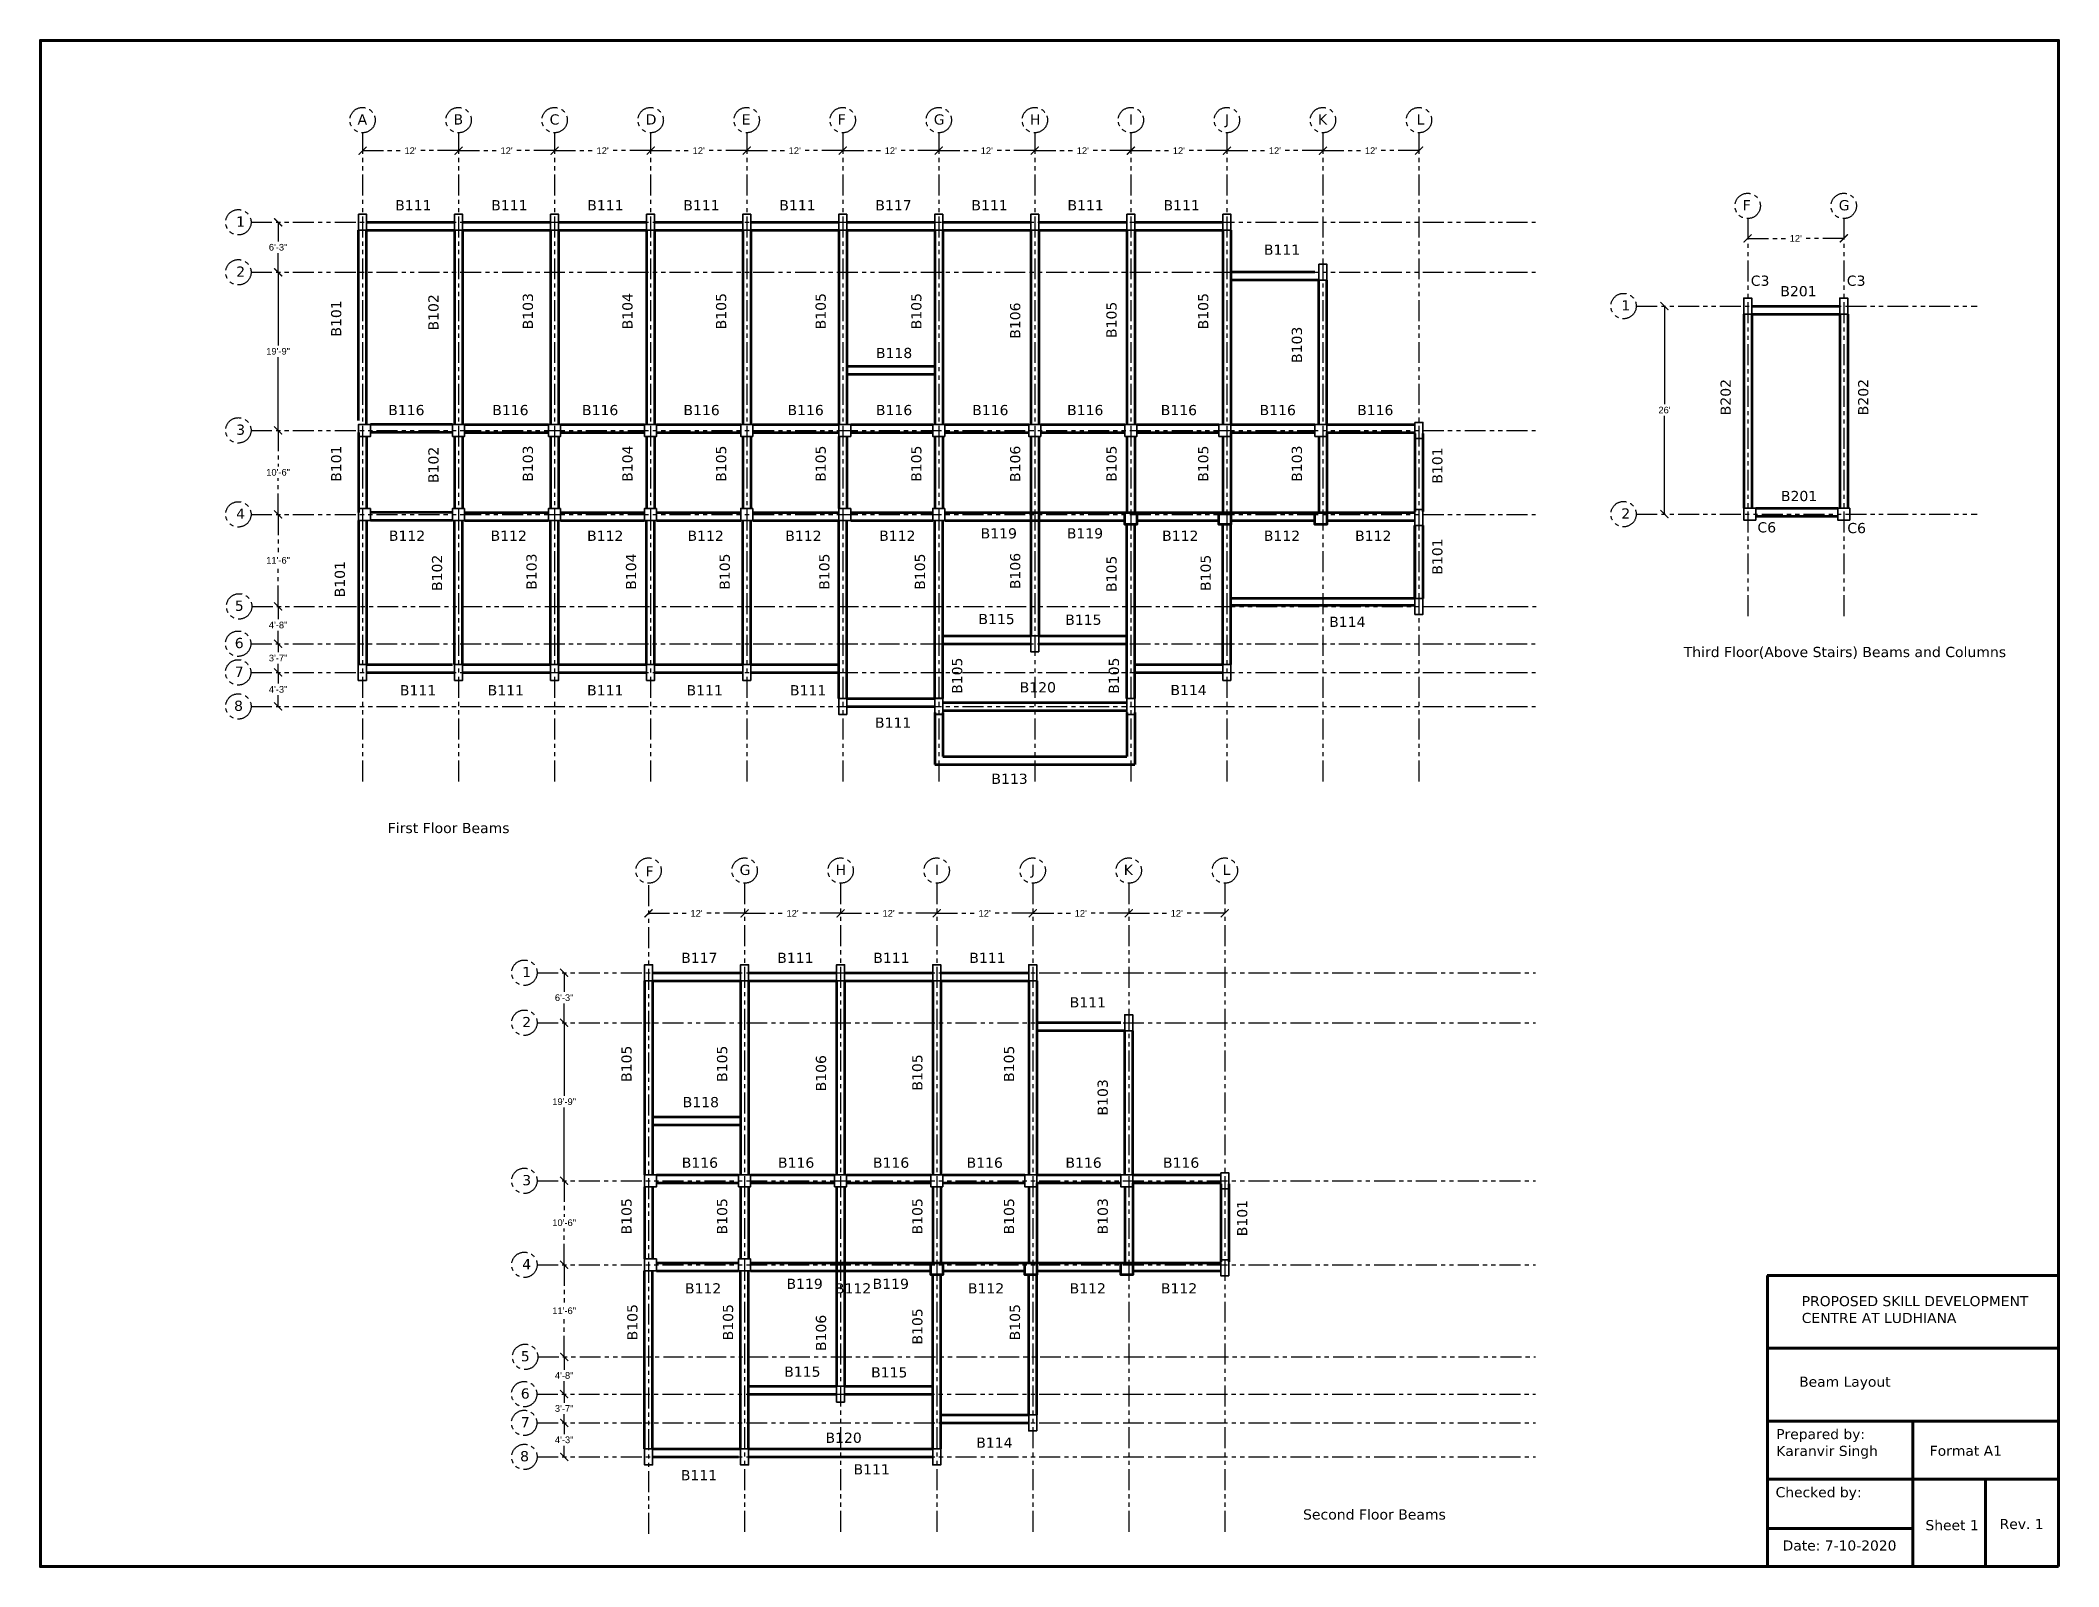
# Model space of a CAD drawing. Header units: feet. Extents: x 15113 to 123217, y -97269 to -8247.
# Drawn here: x 45865 to 48892, y -45138 to -42849 of the extents above; entities that cross this region are included whole.
import ezdxf

# ---------------------------------------------------------------- set-up
doc = ezdxf.new("R2010")
doc.units = ezdxf.units.FT
doc.header["$LTSCALE"] = 50.2
doc.header["$MEASUREMENT"] = 0
doc.header["$PDMODE"] = 3
doc.linetypes.add('PHANTOM2', pattern=[1.25, 0.625, -0.125, 0.125, -0.125, 0.125, -0.125])
doc.layers.get('0').update_dxf_attribs({"lineweight": 35})
for name, color, linetype, lineweight in [('drg seal', 250, 'Continuous', 120), ('Str Beam', 10, 'Continuous', 35), ('Str Clm 2', 7, 'Continuous', 35), ('Str Column', 50, 'Continuous', 35), ('Str LBL', 3, 'Continuous', 35)]:
    doc.layers.add(name, color=color, linetype=linetype, lineweight=lineweight)
doc.layers.add('drg seal txt', color=7, linetype='Continuous')
doc.layers.add('Str grid', color=7, linetype='Continuous', true_color=0x17d337)
doc.styles.get("Standard").update_dxf_attribs({"font": 'arial.ttf'})
doc.dimstyles.new('Copy of Standard', dxfattribs={"dimscale": 40, "dimtxt": 0.25, "dimasz": 0.3, "dimexe": 0.18, "dimexo": 5, "dimgap": 0.09, "dimtad": 0, "dimtih": 1, "dimtoh": 1, "dimdec": 0, "dimzin": 0, "dimdsep": 46, "dimlunit": 4, "dimtxsty": 'Standard', "dimcen": 0.2, "dimse1": 1, "dimse2": 1, "dimadec": 0, "dimazin": 0, "dimtfac": 1, "dimtdec": 0, "dimtofl": 0, "dimtmove": 0, "dimatfit": 3, "dimfxl": 1, "dimtolj": 1, "dimtzin": 0, "dimarcsym": 0})

msp = doc.modelspace()

# ---------------------------------------------------------------- texts
at = {"layer": 'drg seal txt', "attachment_point": 1}
for s, insert, char_height, width in [('{\\fVerdana|b0|i0|c0|p34;A}', (46341.00126, -42959.95208), 15.2852164, 2687.8083334), ('{\\fVerdana|b0|i0|c0|p34;B}', (46485.00126, -42959.95168), 15.2852164, 2687.8083334), ('{\\fVerdana|b0|i0|c0|p34;C}', (46629.00126, -42959.95168), 15.2852164, 2687.8083334), ('{\\fVerdana|b0|i0|c0|p34;D}', (46773.00126, -42959.95168), 15.2852164, 2687.8083334), ('{\\fVerdana|b0|i0|c0|p34;E}', (46917.00126, -42959.95168), 15.2852164, 2687.8083334), ('{\\fVerdana|b0|i0|c0|p34;F}', (47061.00126, -42959.95168), 15.2852164, 2687.8083334), ('{\\fVerdana|b0|i0|c0|p34;G}', (47205.00126, -42959.95168), 15.2852164, 2687.8083334), ('{\\fVerdana|b0|i0|c0|p34;H}', (47349.00126, -42959.95168), 15.2852164, 2687.8083334), ('{\\fVerdana|b0|i0|c0|p34;I}', (47497.73291, -42959.95168), 15.2852164, 2687.8083334), ('{\\fVerdana|b0|i0|c0|p34;J}', (47641.73291, -42959.95129), 15.2852164, 2687.8083334), ('{\\fVerdana|b0|i0|c0|p34;K}', (47781.00126, -42959.95129), 15.2852164, 2687.8083334), ('{\\fVerdana|b0|i0|c0|p34;L}', (47929.05593, -42959.95129), 15.2852164, 2687.8083334), ('{\\fVerdana|b0|i0|c0|p34;F}', (48417.88907, -43088.6009), 15.2852164, 2687.8083334), ('{\\fVerdana|b0|i0|c0|p34;G}', (48561.88907, -43088.6009), 15.2852164, 2687.8083334), ('{\\fVerdana|b0|i0|c0|p34;1}', (46159.00544, -43113.14943), 15.2852164, 2687.8083334), ('{\\fVerdana|b0|i0|c0|p34;2}', (46159.00544, -43188.14923), 15.2852164, 2687.8083334), ('{\\fVerdana|b0|i0|c0|p34;1}', (48235.89948, -43238.79845), 15.2852164, 2687.8083334), ('{\\fVerdana|b0|i0|c0|p34;3}', (46158.99921, -43425.14923), 15.2852164, 2687.8083334), ('{\\fVerdana|b0|i0|c0|p34;4}', (46158.99921, -43551.14923), 15.2852164, 2687.8083334), ('{\\fVerdana|b0|i0|c0|p34;2}', (48235.89326, -43550.79825), 15.2852164, 2687.8083334), ('{\\fVerdana|b0|i0|c0|p34;5}', (46157.00048, -43689.14923), 15.2852164, 2687.8083334), ('{\\fVerdana|b0|i0|c0|p34;6}', (46156.92778, -43745.07594), 15.2852164, 2687.8083334), ('{\\fVerdana|b0|i0|c0|p34;7}', (46156.94341, -43788.14903), 15.2852164, 2687.8083334), ('{\\fVerdana|b0|i0|c0|p34;8}', (46155.86754, -43839.14923), 15.2852164, 2687.8083334), ('{\\fVerdana|b0|i0|c0|p34;F}', (46772.73619, -44087.40259), 15.2852164, 2687.8083334), ('{\\fVerdana|b0|i0|c0|p34;G}', (46913.85868, -44085.26552), 15.2852164, 2687.8083334), ('{\\fVerdana|b0|i0|c0|p34;H}', (47057.85868, -44085.26552), 15.2852164, 2687.8083334), ('{\\fVerdana|b0|i0|c0|p34;I}', (47206.59033, -44085.26552), 15.2852164, 2687.8083334), ('{\\fVerdana|b0|i0|c0|p34;J}', (47350.59033, -44085.26512), 15.2852164, 2687.8083334), ('{\\fVerdana|b0|i0|c0|p34;K}', (47489.85868, -44085.26512), 15.2852164, 2687.8083334), ('{\\fVerdana|b0|i0|c0|p34;L}', (47637.91335, -44085.26512), 15.2852164, 2687.8083334), ('{\\fVerdana|b0|i0|c0|p34;1}', (46587.86286, -44238.46287), 15.2852164, 2687.8083334), ('{\\fVerdana|b0|i0|c0|p34;2}', (46587.86286, -44313.46267), 15.2852164, 2687.8083334), ('{\\fVerdana|b0|i0|c0|p34;3}', (46587.85663, -44550.46267), 15.2852164, 2687.8083334), ('{\\fVerdana|b0|i0|c0|p34;4}', (46587.85663, -44676.46267), 15.2852164, 2687.8083334), ('{\\fVerdana|b0|i0|c0|p34;PROPOSED SKILL DEVELOPMENT\\PCENTRE AT LUDHIANA}', (48506.42468, -44731.94668), 15.1323642, 2660.93025), ('{\\fPunjabi|b0|i0|c0|p2;°}', (48551.02034, -44741.55421), 6.4668223, 4093.7388462), ('{\\fVerdana|b0|i0|c0|p34;5}', (46585.8579, -44814.46267), 15.2852164, 2687.8083334), ('{\\fVerdana|b0|i0|c0|p34;6}', (46585.7852, -44870.38938), 15.2852164, 2687.8083334), ('{\\fVerdana|b0|i0|c0|p34;Beam Layout}', (48502.5243, -44852.82174), 15.1323642, 2660.93025), ('{\\fVerdana|b0|i0|c0|p34;7}', (46585.80083, -44913.46248), 15.2852164, 2687.8083334), ('{\\fVerdana|b0|i0|c0|p34;Prepared by:\\PKaranvir Singh}', (48468.11657, -44931.33269), 15.1323642, 2660.93025), ('{\\fVerdana|b0|i0|c0|p34;8}', (46584.72496, -44964.46267), 15.2852164, 2687.8083334), ('{\\fVerdana|b0|i0|c0|p34;Format A1}', (48698.32235, -44956.34944), 15.1323642, 2660.93025), ('{\\fVerdana|b0|i0|c0|p34;Checked by:}', (48467.21673, -45018.52774), 15.1323642, 2660.93025), ('{\\fVerdana|b0|i0|c0|p34;Sheet 1}', (48691.9157, -45067.91213), 15.1323642, 2660.93025), ('{\\fVerdana|b0|i0|c0|p34;Rev. 1}', (48803.19642, -45066.18611), 15.1323642, 2660.93025), ('{\\fVerdana|b0|i0|c0|p34;Date: 7-10-2020}', (48477.75929, -45098.40692), 15.1323642, 2660.93025)]:
    msp.add_mtext(s, dxfattribs=dict(at, insert=insert, char_height=char_height, width=width))
at = {"layer": 'drg seal txt', "lineweight": 53, "char_height": 15.2852164, "width": 2687.8083334, "attachment_point": 1}
for s, insert in [('{\\fVerdana|b0|i0|c0|p34;Third Floor(Above Stairs) Beams and Columns}', (48329.39014, -43758.51795)), ('{\\fVerdana|b0|i0|c0|p34;First Floor Beams}', (46386.27812, -44022.4519)), ('{\\fVerdana|b0|i0|c0|p34;Second Floor Beams}', (47758.68402, -45051.78556))]:
    msp.add_mtext(s, dxfattribs=dict(at, insert=insert))
at = {"layer": 'Str LBL', "char_height": 15.2852164, "width": 28.177633, "attachment_point": 1}
for s, insert in [('{\\fVerdana|b0|i0|c0|p34;B111}', (46397.41088, -43088.60881)), ('{\\fVerdana|b0|i0|c0|p34;B111}', (46541.41088, -43088.60842)), ('{\\fVerdana|b0|i0|c0|p34;B111}', (46685.41088, -43088.60842)), ('{\\fVerdana|b0|i0|c0|p34;B111}', (46829.41088, -43088.60842)), ('{\\fVerdana|b0|i0|c0|p34;B111}', (46973.41088, -43088.60842)), ('{\\fVerdana|b0|i0|c0|p34;B117}', (47117.41088, -43088.60842)), ('{\\fVerdana|b0|i0|c0|p34;B111}', (47261.41088, -43088.60842)), ('{\\fVerdana|b0|i0|c0|p34;B111}', (47405.41088, -43088.60842)), ('{\\fVerdana|b0|i0|c0|p34;B111}', (47549.41088, -43088.60842)), ('{\\fVerdana|b0|i0|c0|p34;B111}', (47699.97887, -43155.26173)), ('{\\fVerdana|b0|i0|c0|p34;C3}', (48429.99537, -43201.7849)), ('{\\fVerdana|b0|i0|c0|p34;C3}', (48573.99537, -43201.7849)), ('{\\fVerdana|b0|i0|c0|p34;B201}', (48474.29869, -43217.47351)), ('{\\fVerdana|b0|i0|c0|p34;B118}', (47118.26886, -43310.15206)), ('{\\fVerdana|b0|i0|c0|p34;B116}', (46386.99777, -43395.7626)), ('{\\fVerdana|b0|i0|c0|p34;B116}', (46543.00232, -43395.7626)), ('{\\fVerdana|b0|i0|c0|p34;B116}', (46677.55629, -43395.7626)), ('{\\fVerdana|b0|i0|c0|p34;B116}', (46829.66063, -43395.7626)), ('{\\fVerdana|b0|i0|c0|p34;B116}', (46985.6648, -43395.7626)), ('{\\fVerdana|b0|i0|c0|p34;B116}', (47118.26886, -43395.7626)), ('{\\fVerdana|b0|i0|c0|p34;B116}', (47262.57278, -43395.7626)), ('{\\fVerdana|b0|i0|c0|p34;B116}', (47404.92678, -43395.7626)), ('{\\fVerdana|b0|i0|c0|p34;B116}', (47545.33088, -43395.7626)), ('{\\fVerdana|b0|i0|c0|p34;B116}', (47693.53501, -43395.7626)), ('{\\fVerdana|b0|i0|c0|p34;B116}', (47839.78922, -43395.7626)), ('{\\fVerdana|b0|i0|c0|p34;B201}', (48475.15667, -43524.6277)), ('{\\fVerdana|b0|i0|c0|p34;C6}', (48440.00901, -43571.60886)), ('{\\fVerdana|b0|i0|c0|p34;C6}', (48574.74591, -43572.67157)), ('{\\fVerdana|b0|i0|c0|p34;B112}', (46388.00251, -43584.24109)), ('{\\fVerdana|b0|i0|c0|p34;B112}', (46540.49714, -43584.24109)), ('{\\fVerdana|b0|i0|c0|p34;B112}', (46685.1713, -43584.24109)), ('{\\fVerdana|b0|i0|c0|p34;B112}', (46835.71062, -43584.24109)), ('{\\fVerdana|b0|i0|c0|p34;B112}', (46982.34008, -43584.24109)), ('{\\fVerdana|b0|i0|c0|p34;B112}', (47123.104, -43584.24109)), ('{\\fVerdana|b0|i0|c0|p34;B119}', (47275.26424, -43580.61041)), ('{\\fVerdana|b0|i0|c0|p34;B119}', (47404.44167, -43580.61041)), ('{\\fVerdana|b0|i0|c0|p34;B112}', (47547.35145, -43584.24109)), ('{\\fVerdana|b0|i0|c0|p34;B112}', (47699.84608, -43584.24109)), ('{\\fVerdana|b0|i0|c0|p34;B112}', (47836.70015, -43584.24109)), ('{\\fVerdana|b0|i0|c0|p34;B115}', (47271.90128, -43709.12558)), ('{\\fVerdana|b0|i0|c0|p34;B115}', (47402.13814, -43710.16629)), ('{\\fVerdana|b0|i0|c0|p34;B114}', (47797.8236, -43713.30046)), ('{\\fVerdana|b0|i0|c0|p34;B111}', (46404.50595, -43815.87105)), ('{\\fVerdana|b0|i0|c0|p34;B111}', (46536.11648, -43815.87105)), ('{\\fVerdana|b0|i0|c0|p34;B111}', (46685.18552, -43815.87105)), ('{\\fVerdana|b0|i0|c0|p34;B111}', (46834.25499, -43815.87105)), ('{\\fVerdana|b0|i0|c0|p34;B111}', (46989.38631, -43815.87105)), ('{\\fVerdana|b0|i0|c0|p34;B120}', (47333.77803, -43811.45396)), ('{\\fVerdana|b0|i0|c0|p34;B114}', (47559.80876, -43815.54629)), ('{\\fVerdana|b0|i0|c0|p34;B111}', (47116.85806, -43864.41023)), ('{\\fVerdana|b0|i0|c0|p34;B113}', (47291.39329, -43948.67177)), ('{\\fVerdana|b0|i0|c0|p34;B117}', (46826.2683, -44217.13813)), ('{\\fVerdana|b0|i0|c0|p34;B111}', (46970.2683, -44217.13813)), ('{\\fVerdana|b0|i0|c0|p34;B111}', (47114.2683, -44217.13813)), ('{\\fVerdana|b0|i0|c0|p34;B111}', (47258.2683, -44217.13813)), ('{\\fVerdana|b0|i0|c0|p34;B111}', (47408.83629, -44283.79144)), ('{\\fVerdana|b0|i0|c0|p34;B118}', (46828.53612, -44433.47633)), ('{\\fVerdana|b0|i0|c0|p34;B116}', (46827.12628, -44524.29231)), ('{\\fVerdana|b0|i0|c0|p34;B116}', (46971.4302, -44524.29231)), ('{\\fVerdana|b0|i0|c0|p34;B116}', (47113.7842, -44524.29231)), ('{\\fVerdana|b0|i0|c0|p34;B116}', (47254.1883, -44524.29231)), ('{\\fVerdana|b0|i0|c0|p34;B116}', (47402.39243, -44524.29231)), ('{\\fVerdana|b0|i0|c0|p34;B116}', (47548.64665, -44524.29231)), ('{\\fVerdana|b0|i0|c0|p34;B112}', (46831.96142, -44712.7708)), ('{\\fVerdana|b0|i0|c0|p34;B119}', (46984.12166, -44705.92424)), ('{\\fVerdana|b0|i0|c0|p34;B112}', (47056.81685, -44712.7708)), ('{\\fVerdana|b0|i0|c0|p34;B119}', (47113.2991, -44705.92424)), ('{\\fVerdana|b0|i0|c0|p34;B112}', (47256.20888, -44712.7708)), ('{\\fVerdana|b0|i0|c0|p34;B112}', (47408.70351, -44712.7708)), ('{\\fVerdana|b0|i0|c0|p34;B112}', (47545.55757, -44712.7708)), ('{\\fVerdana|b0|i0|c0|p34;B115}', (46980.7587, -44837.65529)), ('{\\fVerdana|b0|i0|c0|p34;B115}', (47110.99556, -44838.696)), ('{\\fVerdana|b0|i0|c0|p34;B120}', (47042.63545, -44936.76779)), ('{\\fVerdana|b0|i0|c0|p34;B114}', (47268.66618, -44944.076)), ('{\\fVerdana|b0|i0|c0|p34;B111}', (46825.71548, -44992.93994)), ('{\\fVerdana|b0|i0|c0|p34;B111}', (47084.69767, -44984.13018))]:
    msp.add_mtext(s, dxfattribs=dict(at, insert=insert))
at = {"layer": 'Str LBL', "char_height": 15.2852164, "width": 28.177633, "attachment_point": 1, "rotation": 90}
for s, insert in [('{\\fVerdana|b0|i0|c0|p34;B101}', (46301.29652, -43293.25105)), ('{\\fVerdana|b0|i0|c0|p34;B102}', (46447.11731, -43284.09561)), ('{\\fVerdana|b0|i0|c0|p34;B103}', (46588.73023, -43282.32465)), ('{\\fVerdana|b0|i0|c0|p34;B104}', (46737.98106, -43282.32465)), ('{\\fVerdana|b0|i0|c0|p34;B105}', (46878.45236, -43282.32465)), ('{\\fVerdana|b0|i0|c0|p34;B105}', (47027.70318, -43282.32465)), ('{\\fVerdana|b0|i0|c0|p34;B105}', (47171.10085, -43282.32465)), ('{\\fVerdana|b0|i0|c0|p34;B106}', (47319.36874, -43296.50323)), ('{\\fVerdana|b0|i0|c0|p34;B105}', (47463.74955, -43295.36277)), ('{\\fVerdana|b0|i0|c0|p34;B105}', (47601.29427, -43282.32465)), ('{\\fVerdana|b0|i0|c0|p34;B103}', (47741.76556, -43332.75247)), ('{\\fVerdana|b0|i0|c0|p34;B202}', (48384.591, -43411.18974)), ('{\\fVerdana|b0|i0|c0|p34;B202}', (48590.9281, -43411.18974)), ('{\\fVerdana|b0|i0|c0|p34;B101}', (46301.29652, -43511.0185)), ('{\\fVerdana|b0|i0|c0|p34;B102}', (46447.11731, -43512.78946)), ('{\\fVerdana|b0|i0|c0|p34;B103}', (46588.73023, -43511.0185)), ('{\\fVerdana|b0|i0|c0|p34;B104}', (46737.98106, -43511.0185)), ('{\\fVerdana|b0|i0|c0|p34;B105}', (46878.45236, -43511.0185)), ('{\\fVerdana|b0|i0|c0|p34;B105}', (47027.70318, -43511.0185)), ('{\\fVerdana|b0|i0|c0|p34;B105}', (47171.10085, -43511.0185)), ('{\\fVerdana|b0|i0|c0|p34;B106}', (47319.36874, -43511.23388)), ('{\\fVerdana|b0|i0|c0|p34;B105}', (47463.74955, -43511.0185)), ('{\\fVerdana|b0|i0|c0|p34;B105}', (47601.29427, -43511.0185)), ('{\\fVerdana|b0|i0|c0|p34;B103}', (47741.76556, -43511.0185)), ('{\\fVerdana|b0|i0|c0|p34;B101}', (47952.30296, -43513.73819)), ('{\\fVerdana|b0|i0|c0|p34;B101}', (47952.30296, -43650.19881)), ('{\\fVerdana|b0|i0|c0|p34;B101}', (46306.74885, -43684.20634)), ('{\\fVerdana|b0|i0|c0|p34;B102}', (46452.56964, -43674.68204)), ('{\\fVerdana|b0|i0|c0|p34;B103}', (46594.18257, -43672.91108)), ('{\\fVerdana|b0|i0|c0|p34;B104}', (46743.43339, -43672.91108)), ('{\\fVerdana|b0|i0|c0|p34;B105}', (46883.90469, -43672.91108)), ('{\\fVerdana|b0|i0|c0|p34;B105}', (47033.15552, -43672.91108)), ('{\\fVerdana|b0|i0|c0|p34;B105}', (47176.55319, -43672.91108)), ('{\\fVerdana|b0|i0|c0|p34;B106}', (47319.36874, -43672.00361)), ('{\\fVerdana|b0|i0|c0|p34;B105}', (47463.74955, -43676.16032)), ('{\\fVerdana|b0|i0|c0|p34;B105}', (47604.92916, -43674.72642)), ('{\\fVerdana|b0|i0|c0|p34;B105}', (47232.31087, -43828.94796)), ('{\\fVerdana|b0|i0|c0|p34;B105}', (47467.38444, -43828.94796)), ('{\\fVerdana|b0|i0|c0|p34;B105}', (46736.5606, -44410.85436)), ('{\\fVerdana|b0|i0|c0|p34;B105}', (46879.95827, -44410.85436)), ('{\\fVerdana|b0|i0|c0|p34;B105}', (47310.15169, -44410.85436)), ('{\\fVerdana|b0|i0|c0|p34;B106}', (47028.22616, -44425.03294)), ('{\\fVerdana|b0|i0|c0|p34;B105}', (47172.60697, -44423.89248)), ('{\\fVerdana|b0|i0|c0|p34;B103}', (47450.62299, -44461.28218)), ('{\\fVerdana|b0|i0|c0|p34;B105}', (46736.5606, -44639.54821)), ('{\\fVerdana|b0|i0|c0|p34;B105}', (46879.95827, -44639.54821)), ('{\\fVerdana|b0|i0|c0|p34;B105}', (47172.60697, -44639.54821)), ('{\\fVerdana|b0|i0|c0|p34;B105}', (47310.15169, -44639.54821)), ('{\\fVerdana|b0|i0|c0|p34;B103}', (47450.62299, -44639.54821)), ('{\\fVerdana|b0|i0|c0|p34;B101}', (47659.75603, -44642.2679)), ('{\\fVerdana|b0|i0|c0|p34;B105}', (46745.39784, -44798.34738)), ('{\\fVerdana|b0|i0|c0|p34;B105}', (46888.79551, -44798.34738)), ('{\\fVerdana|b0|i0|c0|p34;B105}', (47172.60697, -44804.69003)), ('{\\fVerdana|b0|i0|c0|p34;B105}', (47318.98893, -44798.34738)), ('{\\fVerdana|b0|i0|c0|p34;B106}', (47028.22616, -44814.41891))]:
    msp.add_mtext(s, dxfattribs=dict(at, insert=insert))

# ---------------------------------------------------------------- blocks, each defined once
blk = doc.blocks.new('_ArchTick')
at = {"color": 0, "linetype": 'ByBlock', "const_width": 0.15}
blk.add_lwpolyline([(-0.5, -0.5), (0.5, 0.5)], dxfattribs=at)
blk = doc.blocks.new('*D743')
at = {"layer": 'Defpoints', "color": 0, "linetype": 'PHANTOM2', "transparency": 16777216}
for p in [(46348.5, -43014.4), (46492.5, -43014.4), (46492.5, -43014.4)]:
    blk.add_point(p, dxfattribs=at)
at = {"layer": 'Str grid', "color": 0, "linetype": 'PHANTOM2', "lineweight": -2, "transparency": 16777216}
for p, q in [((46348.5, -43014.4), (46408.9, -43014.4)), ((46492.5, -43014.4), (46432.1, -43014.4))]:
    blk.add_line(p, q, dxfattribs=at)
at = {"layer": 'Str grid', "color": 0, "linetype": 'PHANTOM2', "lineweight": -2, "transparency": 16777216, "xscale": 12, "yscale": 12, "zscale": 12, "rotation": 180}
blk.add_blockref('_ArchTick', (46348.5, -43014.4), dxfattribs=at)
at = {"layer": 'Str grid', "color": 0, "linetype": 'PHANTOM2', "lineweight": -2, "transparency": 16777216, "xscale": 12, "yscale": 12, "zscale": 12}
blk.add_blockref('_ArchTick', (46492.5, -43014.4), dxfattribs=at)
at = {"layer": 'Str grid', "color": 0, "linetype": 'PHANTOM2', "transparency": 16777216, "insert": (46420.5, -43014.4), "char_height": 10, "attachment_point": 5}
blk.add_mtext("\\A1;12'", dxfattribs=at)
blk = doc.blocks.new('*D744')
at = {"layer": 'Defpoints', "color": 0, "linetype": 'PHANTOM2', "transparency": 16777216}
for p in [(46492.5, -43014.4), (46636.5, -43014.4), (46636.5, -43014.4)]:
    blk.add_point(p, dxfattribs=at)
at = {"layer": 'Str grid', "color": 0, "linetype": 'PHANTOM2', "lineweight": -2, "transparency": 16777216}
for p, q in [((46492.5, -43014.4), (46552.9, -43014.4)), ((46636.5, -43014.4), (46576.1, -43014.4))]:
    blk.add_line(p, q, dxfattribs=at)
at = {"layer": 'Str grid', "color": 0, "linetype": 'PHANTOM2', "lineweight": -2, "transparency": 16777216, "xscale": 12, "yscale": 12, "zscale": 12, "rotation": 180}
blk.add_blockref('_ArchTick', (46492.5, -43014.4), dxfattribs=at)
at = {"layer": 'Str grid', "color": 0, "linetype": 'PHANTOM2', "lineweight": -2, "transparency": 16777216, "xscale": 12, "yscale": 12, "zscale": 12}
blk.add_blockref('_ArchTick', (46636.5, -43014.4), dxfattribs=at)
at = {"layer": 'Str grid', "color": 0, "linetype": 'PHANTOM2', "transparency": 16777216, "insert": (46564.5, -43014.4), "char_height": 10, "attachment_point": 5}
blk.add_mtext("\\A1;12'", dxfattribs=at)
blk = doc.blocks.new('*D745')
at = {"layer": 'Defpoints', "color": 0, "linetype": 'PHANTOM2', "transparency": 16777216}
for p in [(46636.5, -43014.4), (46780.5, -43014.4), (46780.5, -43014.4)]:
    blk.add_point(p, dxfattribs=at)
at = {"layer": 'Str grid', "color": 0, "linetype": 'PHANTOM2', "lineweight": -2, "transparency": 16777216}
for p, q in [((46636.5, -43014.4), (46696.9, -43014.4)), ((46780.5, -43014.4), (46720.1, -43014.4))]:
    blk.add_line(p, q, dxfattribs=at)
at = {"layer": 'Str grid', "color": 0, "linetype": 'PHANTOM2', "lineweight": -2, "transparency": 16777216, "xscale": 12, "yscale": 12, "zscale": 12, "rotation": 180}
blk.add_blockref('_ArchTick', (46636.5, -43014.4), dxfattribs=at)
at = {"layer": 'Str grid', "color": 0, "linetype": 'PHANTOM2', "lineweight": -2, "transparency": 16777216, "xscale": 12, "yscale": 12, "zscale": 12}
blk.add_blockref('_ArchTick', (46780.5, -43014.4), dxfattribs=at)
at = {"layer": 'Str grid', "color": 0, "linetype": 'PHANTOM2', "transparency": 16777216, "insert": (46708.5, -43014.4), "char_height": 10, "attachment_point": 5}
blk.add_mtext("\\A1;12'", dxfattribs=at)
blk = doc.blocks.new('*D746')
at = {"layer": 'Defpoints', "color": 0, "linetype": 'PHANTOM2', "transparency": 16777216}
for p in [(46780.5, -43014.4), (46924.5, -43014.4), (46924.5, -43014.4)]:
    blk.add_point(p, dxfattribs=at)
at = {"layer": 'Str grid', "color": 0, "linetype": 'PHANTOM2', "lineweight": -2, "transparency": 16777216}
for p, q in [((46780.5, -43014.4), (46840.9, -43014.4)), ((46924.5, -43014.4), (46864.1, -43014.4))]:
    blk.add_line(p, q, dxfattribs=at)
at = {"layer": 'Str grid', "color": 0, "linetype": 'PHANTOM2', "lineweight": -2, "transparency": 16777216, "xscale": 12, "yscale": 12, "zscale": 12, "rotation": 180}
blk.add_blockref('_ArchTick', (46780.5, -43014.4), dxfattribs=at)
at = {"layer": 'Str grid', "color": 0, "linetype": 'PHANTOM2', "lineweight": -2, "transparency": 16777216, "xscale": 12, "yscale": 12, "zscale": 12}
blk.add_blockref('_ArchTick', (46924.5, -43014.4), dxfattribs=at)
at = {"layer": 'Str grid', "color": 0, "linetype": 'PHANTOM2', "transparency": 16777216, "insert": (46852.5, -43014.4), "char_height": 10, "attachment_point": 5}
blk.add_mtext("\\A1;12'", dxfattribs=at)
blk = doc.blocks.new('*D747')
at = {"layer": 'Defpoints', "color": 0, "linetype": 'PHANTOM2', "transparency": 16777216}
for p in [(47068.5, -43014.4), (47212.5, -43014.4), (47212.5, -43014.4)]:
    blk.add_point(p, dxfattribs=at)
at = {"layer": 'Str grid', "color": 0, "linetype": 'PHANTOM2', "lineweight": -2, "transparency": 16777216}
for p, q in [((47068.5, -43014.4), (47128.9, -43014.4)), ((47212.5, -43014.4), (47152.1, -43014.4))]:
    blk.add_line(p, q, dxfattribs=at)
at = {"layer": 'Str grid', "color": 0, "linetype": 'PHANTOM2', "lineweight": -2, "transparency": 16777216, "xscale": 12, "yscale": 12, "zscale": 12, "rotation": 180}
blk.add_blockref('_ArchTick', (47068.5, -43014.4), dxfattribs=at)
at = {"layer": 'Str grid', "color": 0, "linetype": 'PHANTOM2', "lineweight": -2, "transparency": 16777216, "xscale": 12, "yscale": 12, "zscale": 12}
blk.add_blockref('_ArchTick', (47212.5, -43014.4), dxfattribs=at)
at = {"layer": 'Str grid', "color": 0, "linetype": 'PHANTOM2', "transparency": 16777216, "insert": (47140.5, -43014.4), "char_height": 10, "attachment_point": 5}
blk.add_mtext("\\A1;12'", dxfattribs=at)
blk = doc.blocks.new('*D748')
at = {"layer": 'Defpoints', "color": 0, "linetype": 'PHANTOM2', "transparency": 16777216}
for p in [(47212.5, -43014.4), (47356.5, -43014.4), (47356.5, -43014.4)]:
    blk.add_point(p, dxfattribs=at)
at = {"layer": 'Str grid', "color": 0, "linetype": 'PHANTOM2', "lineweight": -2, "transparency": 16777216}
for p, q in [((47212.5, -43014.4), (47272.9, -43014.4)), ((47356.5, -43014.4), (47296.1, -43014.4))]:
    blk.add_line(p, q, dxfattribs=at)
at = {"layer": 'Str grid', "color": 0, "linetype": 'PHANTOM2', "lineweight": -2, "transparency": 16777216, "xscale": 12, "yscale": 12, "zscale": 12, "rotation": 180}
blk.add_blockref('_ArchTick', (47212.5, -43014.4), dxfattribs=at)
at = {"layer": 'Str grid', "color": 0, "linetype": 'PHANTOM2', "lineweight": -2, "transparency": 16777216, "xscale": 12, "yscale": 12, "zscale": 12}
blk.add_blockref('_ArchTick', (47356.5, -43014.4), dxfattribs=at)
at = {"layer": 'Str grid', "color": 0, "linetype": 'PHANTOM2', "transparency": 16777216, "insert": (47284.5, -43014.4), "char_height": 10, "attachment_point": 5}
blk.add_mtext("\\A1;12'", dxfattribs=at)
blk = doc.blocks.new('*D749')
at = {"layer": 'Defpoints', "color": 0, "linetype": 'PHANTOM2', "transparency": 16777216}
for p in [(47356.5, -43014.4), (47500.5, -43014.4), (47500.5, -43014.4)]:
    blk.add_point(p, dxfattribs=at)
at = {"layer": 'Str grid', "color": 0, "linetype": 'PHANTOM2', "lineweight": -2, "transparency": 16777216}
for p, q in [((47356.5, -43014.4), (47416.9, -43014.4)), ((47500.5, -43014.4), (47440.1, -43014.4))]:
    blk.add_line(p, q, dxfattribs=at)
at = {"layer": 'Str grid', "color": 0, "linetype": 'PHANTOM2', "lineweight": -2, "transparency": 16777216, "xscale": 12, "yscale": 12, "zscale": 12, "rotation": 180}
blk.add_blockref('_ArchTick', (47356.5, -43014.4), dxfattribs=at)
at = {"layer": 'Str grid', "color": 0, "linetype": 'PHANTOM2', "lineweight": -2, "transparency": 16777216, "xscale": 12, "yscale": 12, "zscale": 12}
blk.add_blockref('_ArchTick', (47500.5, -43014.4), dxfattribs=at)
at = {"layer": 'Str grid', "color": 0, "linetype": 'PHANTOM2', "transparency": 16777216, "insert": (47428.5, -43014.4), "char_height": 10, "attachment_point": 5}
blk.add_mtext("\\A1;12'", dxfattribs=at)
blk = doc.blocks.new('*D750')
at = {"layer": 'Defpoints', "color": 0, "linetype": 'PHANTOM2', "transparency": 16777216}
for p in [(47500.5, -43014.4), (47644.5, -43014.4), (47644.5, -43014.4)]:
    blk.add_point(p, dxfattribs=at)
at = {"layer": 'Str grid', "color": 0, "linetype": 'PHANTOM2', "lineweight": -2, "transparency": 16777216}
for p, q in [((47500.5, -43014.4), (47560.9, -43014.4)), ((47644.5, -43014.4), (47584.1, -43014.4))]:
    blk.add_line(p, q, dxfattribs=at)
at = {"layer": 'Str grid', "color": 0, "linetype": 'PHANTOM2', "lineweight": -2, "transparency": 16777216, "xscale": 12, "yscale": 12, "zscale": 12, "rotation": 180}
blk.add_blockref('_ArchTick', (47500.5, -43014.4), dxfattribs=at)
at = {"layer": 'Str grid', "color": 0, "linetype": 'PHANTOM2', "lineweight": -2, "transparency": 16777216, "xscale": 12, "yscale": 12, "zscale": 12}
blk.add_blockref('_ArchTick', (47644.5, -43014.4), dxfattribs=at)
at = {"layer": 'Str grid', "color": 0, "linetype": 'PHANTOM2', "transparency": 16777216, "insert": (47572.5, -43014.4), "char_height": 10, "attachment_point": 5}
blk.add_mtext("\\A1;12'", dxfattribs=at)
blk = doc.blocks.new('*D751')
at = {"layer": 'Defpoints', "color": 0, "linetype": 'PHANTOM2', "transparency": 16777216}
for p in [(47644.5, -43014.4), (47788.5, -43014.4), (47788.5, -43014.4)]:
    blk.add_point(p, dxfattribs=at)
at = {"layer": 'Str grid', "color": 0, "linetype": 'PHANTOM2', "lineweight": -2, "transparency": 16777216}
for p, q in [((47644.5, -43014.4), (47704.9, -43014.4)), ((47788.5, -43014.4), (47728.1, -43014.4))]:
    blk.add_line(p, q, dxfattribs=at)
at = {"layer": 'Str grid', "color": 0, "linetype": 'PHANTOM2', "lineweight": -2, "transparency": 16777216, "xscale": 12, "yscale": 12, "zscale": 12, "rotation": 180}
blk.add_blockref('_ArchTick', (47644.5, -43014.4), dxfattribs=at)
at = {"layer": 'Str grid', "color": 0, "linetype": 'PHANTOM2', "lineweight": -2, "transparency": 16777216, "xscale": 12, "yscale": 12, "zscale": 12}
blk.add_blockref('_ArchTick', (47788.5, -43014.4), dxfattribs=at)
at = {"layer": 'Str grid', "color": 0, "linetype": 'PHANTOM2', "transparency": 16777216, "insert": (47716.5, -43014.4), "char_height": 10, "attachment_point": 5}
blk.add_mtext("\\A1;12'", dxfattribs=at)
blk = doc.blocks.new('*D752')
at = {"layer": 'Defpoints', "color": 0, "linetype": 'PHANTOM2', "transparency": 16777216}
for p in [(47788.5, -43014.4), (47932.5, -43014.4), (47932.5, -43014.4)]:
    blk.add_point(p, dxfattribs=at)
at = {"layer": 'Str grid', "color": 0, "linetype": 'PHANTOM2', "lineweight": -2, "transparency": 16777216}
for p, q in [((47788.5, -43014.4), (47848.9, -43014.4)), ((47932.5, -43014.4), (47872.1, -43014.4))]:
    blk.add_line(p, q, dxfattribs=at)
at = {"layer": 'Str grid', "color": 0, "linetype": 'PHANTOM2', "lineweight": -2, "transparency": 16777216, "xscale": 12, "yscale": 12, "zscale": 12, "rotation": 180}
blk.add_blockref('_ArchTick', (47788.5, -43014.4), dxfattribs=at)
at = {"layer": 'Str grid', "color": 0, "linetype": 'PHANTOM2', "lineweight": -2, "transparency": 16777216, "xscale": 12, "yscale": 12, "zscale": 12}
blk.add_blockref('_ArchTick', (47932.5, -43014.4), dxfattribs=at)
at = {"layer": 'Str grid', "color": 0, "linetype": 'PHANTOM2', "transparency": 16777216, "insert": (47860.5, -43014.4), "char_height": 10, "attachment_point": 5}
blk.add_mtext("\\A1;12'", dxfattribs=at)
blk = doc.blocks.new('*D753')
at = {"layer": 'Defpoints', "color": 0, "linetype": 'Continuous', "transparency": 16777216}
for p in [(48300.6, -43247.5), (48300.6, -43559.5), (48300.6, -43559.5)]:
    blk.add_point(p, dxfattribs=at)
at = {"layer": 'Str grid', "color": 0, "linetype": 'Continuous', "lineweight": -2, "transparency": 16777216}
for p, q in [((48300.6, -43247.5), (48300.6, -43394.8)), ((48300.6, -43559.5), (48300.6, -43412.2))]:
    blk.add_line(p, q, dxfattribs=at)
at = {"layer": 'Str grid', "color": 0, "linetype": 'Continuous', "lineweight": -2, "transparency": 16777216, "xscale": 12, "yscale": 12, "zscale": 12}
for p, rotation in [((48300.6, -43247.5), 90), ((48300.6, -43559.5), 270)]:
    blk.add_blockref('_ArchTick', p, dxfattribs=dict(at, rotation=rotation))
at = {"layer": 'Str grid', "color": 0, "linetype": 'Continuous', "transparency": 16777216, "insert": (48300.6, -43403.5), "char_height": 10, "attachment_point": 5}
blk.add_mtext("\\A1;26'", dxfattribs=at)
blk = doc.blocks.new('*D916')
at = {"layer": 'Defpoints', "color": 0, "linetype": 'PHANTOM2', "transparency": 16777216}
for p in [(46221.9, -43433.8), (46221.9, -43559.8), (46221.9, -43559.8)]:
    blk.add_point(p, dxfattribs=at)
at = {"layer": 'Str grid', "color": 0, "linetype": 'PHANTOM2', "lineweight": -2, "transparency": 16777216}
for p, q in [((46221.9, -43433.8), (46221.9, -43488.1)), ((46221.9, -43559.8), (46221.9, -43505.5))]:
    blk.add_line(p, q, dxfattribs=at)
at = {"layer": 'Str grid', "color": 0, "linetype": 'PHANTOM2', "lineweight": -2, "transparency": 16777216, "xscale": 12, "yscale": 12, "zscale": 12}
for p, rotation in [((46221.9, -43433.8), 90), ((46221.9, -43559.8), 270)]:
    blk.add_blockref('_ArchTick', p, dxfattribs=dict(at, rotation=rotation))
at = {"layer": 'Str grid', "color": 0, "linetype": 'PHANTOM2', "transparency": 16777216, "insert": (46221.9, -43496.8), "char_height": 10, "attachment_point": 5}
blk.add_mtext('\\A1;10\'-6"', dxfattribs=at)
blk = doc.blocks.new('*D917')
at = {"layer": 'Defpoints', "color": 0, "linetype": 'PHANTOM2', "transparency": 16777216}
for p in [(46221.9, -43559.8), (46221.9, -43697.8), (46221.9, -43697.8)]:
    blk.add_point(p, dxfattribs=at)
at = {"layer": 'Str grid', "color": 0, "linetype": 'PHANTOM2', "lineweight": -2, "transparency": 16777216}
for p, q in [((46221.9, -43559.8), (46221.9, -43620.1)), ((46221.9, -43697.8), (46221.9, -43637.5))]:
    blk.add_line(p, q, dxfattribs=at)
at = {"layer": 'Str grid', "color": 0, "linetype": 'PHANTOM2', "lineweight": -2, "transparency": 16777216, "xscale": 12, "yscale": 12, "zscale": 12}
for p, rotation in [((46221.9, -43559.8), 90), ((46221.9, -43697.8), 270)]:
    blk.add_blockref('_ArchTick', p, dxfattribs=dict(at, rotation=rotation))
at = {"layer": 'Str grid', "color": 0, "linetype": 'PHANTOM2', "transparency": 16777216, "insert": (46221.9, -43628.8), "char_height": 10, "attachment_point": 5}
blk.add_mtext('\\A1;11\'-6"', dxfattribs=at)
blk = doc.blocks.new('*D918')
at = {"layer": 'Defpoints', "color": 0, "linetype": 'PHANTOM2', "transparency": 16777216}
for p in [(46221.9, -43697.8), (46221.9, -43697.8), (46221.9, -43753.7)]:
    blk.add_point(p, dxfattribs=at)
at = {"layer": 'Str grid', "color": 0, "linetype": 'PHANTOM2', "lineweight": -2, "transparency": 16777216}
for p, q in [((46221.9, -43697.8), (46221.9, -43717.1)), ((46221.9, -43753.7), (46221.9, -43734.5))]:
    blk.add_line(p, q, dxfattribs=at)
at = {"layer": 'Str grid', "color": 0, "linetype": 'PHANTOM2', "lineweight": -2, "transparency": 16777216, "xscale": 12, "yscale": 12, "zscale": 12}
for p, rotation in [((46221.9, -43697.8), 90), ((46221.9, -43753.7), 270)]:
    blk.add_blockref('_ArchTick', p, dxfattribs=dict(at, rotation=rotation))
at = {"layer": 'Str grid', "color": 0, "linetype": 'PHANTOM2', "transparency": 16777216, "insert": (46221.9, -43725.8), "char_height": 10, "attachment_point": 5}
blk.add_mtext('\\A1;4\'-8"', dxfattribs=at)
blk = doc.blocks.new('*D915')
at = {"layer": 'Defpoints', "color": 0, "linetype": 'PHANTOM2', "transparency": 16777216}
for p in [(46221.9, -43753.7), (46221.9, -43796.8), (46221.9, -43796.8)]:
    blk.add_point(p, dxfattribs=at)
at = {"layer": 'Str grid', "color": 0, "linetype": 'PHANTOM2', "lineweight": -2, "transparency": 16777216}
for p, q in [((46221.9, -43753.7), (46221.9, -43766.6)), ((46221.9, -43796.8), (46221.9, -43784))]:
    blk.add_line(p, q, dxfattribs=at)
at = {"layer": 'Str grid', "color": 0, "linetype": 'PHANTOM2', "lineweight": -2, "transparency": 16777216, "xscale": 12, "yscale": 12, "zscale": 12}
for p, rotation in [((46221.9, -43753.7), 90), ((46221.9, -43796.8), 270)]:
    blk.add_blockref('_ArchTick', p, dxfattribs=dict(at, rotation=rotation))
at = {"layer": 'Str grid', "color": 0, "linetype": 'PHANTOM2', "transparency": 16777216, "insert": (46221.9, -43775.3), "char_height": 10, "attachment_point": 5}
blk.add_mtext('\\A1;3\'-7"', dxfattribs=at)
blk = doc.blocks.new('*D919')
at = {"layer": 'Defpoints', "color": 0, "linetype": 'PHANTOM2', "transparency": 16777216}
for p in [(46221.9, -43796.8), (46221.9, -43847.8), (46221.9, -43847.8)]:
    blk.add_point(p, dxfattribs=at)
at = {"layer": 'Str grid', "color": 0, "linetype": 'PHANTOM2', "lineweight": -2, "transparency": 16777216}
for p, q in [((46221.9, -43796.8), (46221.9, -43813.6)), ((46221.9, -43847.8), (46221.9, -43831))]:
    blk.add_line(p, q, dxfattribs=at)
at = {"layer": 'Str grid', "color": 0, "linetype": 'PHANTOM2', "lineweight": -2, "transparency": 16777216, "xscale": 12, "yscale": 12, "zscale": 12}
for p, rotation in [((46221.9, -43796.8), 90), ((46221.9, -43847.8), 270)]:
    blk.add_blockref('_ArchTick', p, dxfattribs=dict(at, rotation=rotation))
at = {"layer": 'Str grid', "color": 0, "linetype": 'PHANTOM2', "transparency": 16777216, "insert": (46221.9, -43822.3), "char_height": 10, "attachment_point": 5}
blk.add_mtext('\\A1;4\'-3"', dxfattribs=at)
blk = doc.blocks.new('*D920')
at = {"layer": 'Defpoints', "color": 0, "linetype": 'PHANTOM2', "ltscale": 150, "transparency": 16777216}
for p in [(46221.9, -43196.8), (46221.9, -43196.8), (46221.9, -43433.8)]:
    blk.add_point(p, dxfattribs=at)
at = {"layer": 'Str grid', "color": 0, "linetype": 'PHANTOM2', "lineweight": -2, "ltscale": 150, "transparency": 16777216}
for p, q in [((46221.9, -43196.8), (46221.9, -43306.6)), ((46221.9, -43433.8), (46221.9, -43324))]:
    blk.add_line(p, q, dxfattribs=at)
at = {"layer": 'Str grid', "color": 0, "linetype": 'PHANTOM2', "lineweight": -2, "ltscale": 150, "transparency": 16777216, "xscale": 12, "yscale": 12, "zscale": 12}
for p, rotation in [((46221.9, -43196.8), 90), ((46221.9, -43433.8), 270)]:
    blk.add_blockref('_ArchTick', p, dxfattribs=dict(at, rotation=rotation))
at = {"layer": 'Str grid', "color": 0, "linetype": 'PHANTOM2', "ltscale": 150, "transparency": 16777216, "insert": (46221.9, -43315.3), "char_height": 10, "attachment_point": 5}
blk.add_mtext('\\A1;19\'-9"', dxfattribs=at)
blk = doc.blocks.new('*D921')
at = {"layer": 'Defpoints', "color": 0, "linetype": 'PHANTOM2', "ltscale": 150, "transparency": 16777216}
for p in [(46221.9, -43121.8), (46221.9, -43121.8), (46221.9, -43196.8)]:
    blk.add_point(p, dxfattribs=at)
at = {"layer": 'Str grid', "color": 0, "linetype": 'PHANTOM2', "lineweight": -2, "ltscale": 150, "transparency": 16777216}
for p, q in [((46221.9, -43121.8), (46221.9, -43150.6)), ((46221.9, -43196.8), (46221.9, -43168))]:
    blk.add_line(p, q, dxfattribs=at)
at = {"layer": 'Str grid', "color": 0, "linetype": 'PHANTOM2', "lineweight": -2, "ltscale": 150, "transparency": 16777216, "xscale": 12, "yscale": 12, "zscale": 12}
for p, rotation in [((46221.9, -43121.8), 90), ((46221.9, -43196.8), 270)]:
    blk.add_blockref('_ArchTick', p, dxfattribs=dict(at, rotation=rotation))
at = {"layer": 'Str grid', "color": 0, "linetype": 'PHANTOM2', "ltscale": 150, "transparency": 16777216, "insert": (46221.9, -43159.3), "char_height": 10, "attachment_point": 5}
blk.add_mtext('\\A1;6\'-3"', dxfattribs=at)
blk = doc.blocks.new('*D923')
at = {"layer": 'Defpoints', "color": 0, "linetype": 'PHANTOM2', "transparency": 16777216}
for p in [(46650.8, -44559.1), (46650.8, -44685.1), (46650.8, -44685.1)]:
    blk.add_point(p, dxfattribs=at)
at = {"layer": 'Str grid', "color": 0, "linetype": 'PHANTOM2', "lineweight": -2, "transparency": 16777216}
for p, q in [((46650.8, -44559.1), (46650.8, -44613.4)), ((46650.8, -44685.1), (46650.8, -44630.8))]:
    blk.add_line(p, q, dxfattribs=at)
at = {"layer": 'Str grid', "color": 0, "linetype": 'PHANTOM2', "lineweight": -2, "transparency": 16777216, "xscale": 12, "yscale": 12, "zscale": 12}
for p, rotation in [((46650.8, -44559.1), 90), ((46650.8, -44685.1), 270)]:
    blk.add_blockref('_ArchTick', p, dxfattribs=dict(at, rotation=rotation))
at = {"layer": 'Str grid', "color": 0, "linetype": 'PHANTOM2', "transparency": 16777216, "insert": (46650.8, -44622.1), "char_height": 10, "attachment_point": 5}
blk.add_mtext('\\A1;10\'-6"', dxfattribs=at)
blk = doc.blocks.new('*D924')
at = {"layer": 'Defpoints', "color": 0, "linetype": 'PHANTOM2', "transparency": 16777216}
for p in [(46650.8, -44685.1), (46650.8, -44823.1), (46650.8, -44823.1)]:
    blk.add_point(p, dxfattribs=at)
at = {"layer": 'Str grid', "color": 0, "linetype": 'PHANTOM2', "lineweight": -2, "transparency": 16777216}
for p, q in [((46650.8, -44685.1), (46650.8, -44745.4)), ((46650.8, -44823.1), (46650.8, -44762.8))]:
    blk.add_line(p, q, dxfattribs=at)
at = {"layer": 'Str grid', "color": 0, "linetype": 'PHANTOM2', "lineweight": -2, "transparency": 16777216, "xscale": 12, "yscale": 12, "zscale": 12}
for p, rotation in [((46650.8, -44685.1), 90), ((46650.8, -44823.1), 270)]:
    blk.add_blockref('_ArchTick', p, dxfattribs=dict(at, rotation=rotation))
at = {"layer": 'Str grid', "color": 0, "linetype": 'PHANTOM2', "transparency": 16777216, "insert": (46650.8, -44754.1), "char_height": 10, "attachment_point": 5}
blk.add_mtext('\\A1;11\'-6"', dxfattribs=at)
blk = doc.blocks.new('*D925')
at = {"layer": 'Defpoints', "color": 0, "linetype": 'PHANTOM2', "transparency": 16777216}
for p in [(46650.8, -44823.1), (46650.8, -44823.1), (46650.8, -44879)]:
    blk.add_point(p, dxfattribs=at)
at = {"layer": 'Str grid', "color": 0, "linetype": 'PHANTOM2', "lineweight": -2, "transparency": 16777216}
for p, q in [((46650.8, -44823.1), (46650.8, -44842.4)), ((46650.8, -44879), (46650.8, -44859.8))]:
    blk.add_line(p, q, dxfattribs=at)
at = {"layer": 'Str grid', "color": 0, "linetype": 'PHANTOM2', "lineweight": -2, "transparency": 16777216, "xscale": 12, "yscale": 12, "zscale": 12}
for p, rotation in [((46650.8, -44823.1), 90), ((46650.8, -44879), 270)]:
    blk.add_blockref('_ArchTick', p, dxfattribs=dict(at, rotation=rotation))
at = {"layer": 'Str grid', "color": 0, "linetype": 'PHANTOM2', "transparency": 16777216, "insert": (46650.8, -44851.1), "char_height": 10, "attachment_point": 5}
blk.add_mtext('\\A1;4\'-8"', dxfattribs=at)
blk = doc.blocks.new('*D922')
at = {"layer": 'Defpoints', "color": 0, "linetype": 'PHANTOM2', "transparency": 16777216}
for p in [(46650.8, -44879), (46650.8, -44922.1), (46650.8, -44922.1)]:
    blk.add_point(p, dxfattribs=at)
at = {"layer": 'Str grid', "color": 0, "linetype": 'PHANTOM2', "lineweight": -2, "transparency": 16777216}
for p, q in [((46650.8, -44879), (46650.8, -44891.9)), ((46650.8, -44922.1), (46650.8, -44909.3))]:
    blk.add_line(p, q, dxfattribs=at)
at = {"layer": 'Str grid', "color": 0, "linetype": 'PHANTOM2', "lineweight": -2, "transparency": 16777216, "xscale": 12, "yscale": 12, "zscale": 12}
for p, rotation in [((46650.8, -44879), 90), ((46650.8, -44922.1), 270)]:
    blk.add_blockref('_ArchTick', p, dxfattribs=dict(at, rotation=rotation))
at = {"layer": 'Str grid', "color": 0, "linetype": 'PHANTOM2', "transparency": 16777216, "insert": (46650.8, -44900.6), "char_height": 10, "attachment_point": 5}
blk.add_mtext('\\A1;3\'-7"', dxfattribs=at)
blk = doc.blocks.new('*D926')
at = {"layer": 'Defpoints', "color": 0, "linetype": 'PHANTOM2', "transparency": 16777216}
for p in [(46650.8, -44922.1), (46650.8, -44973.1), (46650.8, -44973.1)]:
    blk.add_point(p, dxfattribs=at)
at = {"layer": 'Str grid', "color": 0, "linetype": 'PHANTOM2', "lineweight": -2, "transparency": 16777216}
for p, q in [((46650.8, -44922.1), (46650.8, -44938.9)), ((46650.8, -44973.1), (46650.8, -44956.3))]:
    blk.add_line(p, q, dxfattribs=at)
at = {"layer": 'Str grid', "color": 0, "linetype": 'PHANTOM2', "lineweight": -2, "transparency": 16777216, "xscale": 12, "yscale": 12, "zscale": 12}
for p, rotation in [((46650.8, -44922.1), 90), ((46650.8, -44973.1), 270)]:
    blk.add_blockref('_ArchTick', p, dxfattribs=dict(at, rotation=rotation))
at = {"layer": 'Str grid', "color": 0, "linetype": 'PHANTOM2', "transparency": 16777216, "insert": (46650.8, -44947.6), "char_height": 10, "attachment_point": 5}
blk.add_mtext('\\A1;4\'-3"', dxfattribs=at)
blk = doc.blocks.new('*D927')
at = {"layer": 'Defpoints', "color": 0, "linetype": 'PHANTOM2', "ltscale": 150, "transparency": 16777216}
for p in [(46650.8, -44322.1), (46650.8, -44322.1), (46650.8, -44559.1)]:
    blk.add_point(p, dxfattribs=at)
at = {"layer": 'Str grid', "color": 0, "linetype": 'PHANTOM2', "lineweight": -2, "ltscale": 150, "transparency": 16777216}
for p, q in [((46650.8, -44322.1), (46650.8, -44431.9)), ((46650.8, -44559.1), (46650.8, -44449.3))]:
    blk.add_line(p, q, dxfattribs=at)
at = {"layer": 'Str grid', "color": 0, "linetype": 'PHANTOM2', "lineweight": -2, "ltscale": 150, "transparency": 16777216, "xscale": 12, "yscale": 12, "zscale": 12}
for p, rotation in [((46650.8, -44322.1), 90), ((46650.8, -44559.1), 270)]:
    blk.add_blockref('_ArchTick', p, dxfattribs=dict(at, rotation=rotation))
at = {"layer": 'Str grid', "color": 0, "linetype": 'PHANTOM2', "ltscale": 150, "transparency": 16777216, "insert": (46650.8, -44440.6), "char_height": 10, "attachment_point": 5}
blk.add_mtext('\\A1;19\'-9"', dxfattribs=at)
blk = doc.blocks.new('*D928')
at = {"layer": 'Defpoints', "color": 0, "linetype": 'PHANTOM2', "ltscale": 150, "transparency": 16777216}
for p in [(46650.8, -44247.1), (46650.8, -44247.1), (46650.8, -44322.1)]:
    blk.add_point(p, dxfattribs=at)
at = {"layer": 'Str grid', "color": 0, "linetype": 'PHANTOM2', "lineweight": -2, "ltscale": 150, "transparency": 16777216}
for p, q in [((46650.8, -44247.1), (46650.8, -44275.9)), ((46650.8, -44322.1), (46650.8, -44293.3))]:
    blk.add_line(p, q, dxfattribs=at)
at = {"layer": 'Str grid', "color": 0, "linetype": 'PHANTOM2', "lineweight": -2, "ltscale": 150, "transparency": 16777216, "xscale": 12, "yscale": 12, "zscale": 12}
for p, rotation in [((46650.8, -44247.1), 90), ((46650.8, -44322.1), 270)]:
    blk.add_blockref('_ArchTick', p, dxfattribs=dict(at, rotation=rotation))
at = {"layer": 'Str grid', "color": 0, "linetype": 'PHANTOM2', "ltscale": 150, "transparency": 16777216, "insert": (46650.8, -44284.6), "char_height": 10, "attachment_point": 5}
blk.add_mtext('\\A1;6\'-3"', dxfattribs=at)
blk = doc.blocks.new('*D931')
at = {"layer": 'Defpoints', "color": 0, "linetype": 'PHANTOM2', "transparency": 16777216}
for p in [(46924.5, -43014.4), (47068.5, -43014.4), (47068.5, -43014.4)]:
    blk.add_point(p, dxfattribs=at)
at = {"layer": 'Str grid', "color": 0, "linetype": 'PHANTOM2', "lineweight": -2, "transparency": 16777216}
for p, q in [((46924.5, -43014.4), (46984.9, -43014.4)), ((47068.5, -43014.4), (47008.1, -43014.4))]:
    blk.add_line(p, q, dxfattribs=at)
at = {"layer": 'Str grid', "color": 0, "linetype": 'PHANTOM2', "lineweight": -2, "transparency": 16777216, "xscale": 12, "yscale": 12, "zscale": 12, "rotation": 180}
blk.add_blockref('_ArchTick', (46924.5, -43014.4), dxfattribs=at)
at = {"layer": 'Str grid', "color": 0, "linetype": 'PHANTOM2', "lineweight": -2, "transparency": 16777216, "xscale": 12, "yscale": 12, "zscale": 12}
blk.add_blockref('_ArchTick', (47068.5, -43014.4), dxfattribs=at)
at = {"layer": 'Str grid', "color": 0, "linetype": 'PHANTOM2', "transparency": 16777216, "insert": (46996.5, -43014.4), "char_height": 10, "attachment_point": 5}
blk.add_mtext("\\A1;12'", dxfattribs=at)
blk = doc.blocks.new('*D933')
at = {"layer": 'Defpoints', "color": 0, "linetype": 'PHANTOM2', "transparency": 16777216}
for p in [(46777.3, -44158), (46921.3, -44158), (46921.3, -44158)]:
    blk.add_point(p, dxfattribs=at)
at = {"layer": 'Str grid', "color": 0, "linetype": 'PHANTOM2', "lineweight": -2, "transparency": 16777216}
for p, q in [((46777.3, -44158), (46837.7, -44158)), ((46921.3, -44158), (46861, -44158))]:
    blk.add_line(p, q, dxfattribs=at)
at = {"layer": 'Str grid', "color": 0, "linetype": 'PHANTOM2', "lineweight": -2, "transparency": 16777216, "xscale": 12, "yscale": 12, "zscale": 12, "rotation": 180}
blk.add_blockref('_ArchTick', (46777.3, -44158), dxfattribs=at)
at = {"layer": 'Str grid', "color": 0, "linetype": 'PHANTOM2', "lineweight": -2, "transparency": 16777216, "xscale": 12, "yscale": 12, "zscale": 12}
blk.add_blockref('_ArchTick', (46921.3, -44158), dxfattribs=at)
at = {"layer": 'Str grid', "color": 0, "linetype": 'PHANTOM2', "transparency": 16777216, "insert": (46849.3, -44158), "char_height": 10, "attachment_point": 5}
blk.add_mtext("\\A1;12'", dxfattribs=at)
blk = doc.blocks.new('*D934')
at = {"layer": 'Defpoints', "color": 0, "linetype": 'PHANTOM2', "transparency": 16777216}
for p in [(46921.3, -44158), (47065.3, -44158), (47065.3, -44158)]:
    blk.add_point(p, dxfattribs=at)
at = {"layer": 'Str grid', "color": 0, "linetype": 'PHANTOM2', "lineweight": -2, "transparency": 16777216}
for p, q in [((46921.3, -44158), (46981.7, -44158)), ((47065.3, -44158), (47005, -44158))]:
    blk.add_line(p, q, dxfattribs=at)
at = {"layer": 'Str grid', "color": 0, "linetype": 'PHANTOM2', "lineweight": -2, "transparency": 16777216, "xscale": 12, "yscale": 12, "zscale": 12, "rotation": 180}
blk.add_blockref('_ArchTick', (46921.3, -44158), dxfattribs=at)
at = {"layer": 'Str grid', "color": 0, "linetype": 'PHANTOM2', "lineweight": -2, "transparency": 16777216, "xscale": 12, "yscale": 12, "zscale": 12}
blk.add_blockref('_ArchTick', (47065.3, -44158), dxfattribs=at)
at = {"layer": 'Str grid', "color": 0, "linetype": 'PHANTOM2', "transparency": 16777216, "insert": (46993.3, -44158), "char_height": 10, "attachment_point": 5}
blk.add_mtext("\\A1;12'", dxfattribs=at)
blk = doc.blocks.new('*D935')
at = {"layer": 'Defpoints', "color": 0, "linetype": 'PHANTOM2', "transparency": 16777216}
for p in [(47065.3, -44158), (47209.3, -44158), (47209.3, -44158)]:
    blk.add_point(p, dxfattribs=at)
at = {"layer": 'Str grid', "color": 0, "linetype": 'PHANTOM2', "lineweight": -2, "transparency": 16777216}
for p, q in [((47065.3, -44158), (47125.7, -44158)), ((47209.3, -44158), (47149, -44158))]:
    blk.add_line(p, q, dxfattribs=at)
at = {"layer": 'Str grid', "color": 0, "linetype": 'PHANTOM2', "lineweight": -2, "transparency": 16777216, "xscale": 12, "yscale": 12, "zscale": 12, "rotation": 180}
blk.add_blockref('_ArchTick', (47065.3, -44158), dxfattribs=at)
at = {"layer": 'Str grid', "color": 0, "linetype": 'PHANTOM2', "lineweight": -2, "transparency": 16777216, "xscale": 12, "yscale": 12, "zscale": 12}
blk.add_blockref('_ArchTick', (47209.3, -44158), dxfattribs=at)
at = {"layer": 'Str grid', "color": 0, "linetype": 'PHANTOM2', "transparency": 16777216, "insert": (47137.3, -44158), "char_height": 10, "attachment_point": 5}
blk.add_mtext("\\A1;12'", dxfattribs=at)
blk = doc.blocks.new('*D936')
at = {"layer": 'Defpoints', "color": 0, "linetype": 'PHANTOM2', "transparency": 16777216}
for p in [(47209.3, -44158), (47353.3, -44158), (47353.3, -44158)]:
    blk.add_point(p, dxfattribs=at)
at = {"layer": 'Str grid', "color": 0, "linetype": 'PHANTOM2', "lineweight": -2, "transparency": 16777216}
for p, q in [((47209.3, -44158), (47269.7, -44158)), ((47353.3, -44158), (47293, -44158))]:
    blk.add_line(p, q, dxfattribs=at)
at = {"layer": 'Str grid', "color": 0, "linetype": 'PHANTOM2', "lineweight": -2, "transparency": 16777216, "xscale": 12, "yscale": 12, "zscale": 12, "rotation": 180}
blk.add_blockref('_ArchTick', (47209.3, -44158), dxfattribs=at)
at = {"layer": 'Str grid', "color": 0, "linetype": 'PHANTOM2', "lineweight": -2, "transparency": 16777216, "xscale": 12, "yscale": 12, "zscale": 12}
blk.add_blockref('_ArchTick', (47353.3, -44158), dxfattribs=at)
at = {"layer": 'Str grid', "color": 0, "linetype": 'PHANTOM2', "transparency": 16777216, "insert": (47281.3, -44158), "char_height": 10, "attachment_point": 5}
blk.add_mtext("\\A1;12'", dxfattribs=at)
blk = doc.blocks.new('*D932')
at = {"layer": 'Defpoints', "color": 0, "linetype": 'PHANTOM2', "transparency": 16777216}
for p in [(47497.3, -44158), (47641.3, -44158), (47641.3, -44158)]:
    blk.add_point(p, dxfattribs=at)
at = {"layer": 'Str grid', "color": 0, "linetype": 'PHANTOM2', "lineweight": -2, "transparency": 16777216}
for p, q in [((47497.3, -44158), (47557.7, -44158)), ((47641.3, -44158), (47581, -44158))]:
    blk.add_line(p, q, dxfattribs=at)
at = {"layer": 'Str grid', "color": 0, "linetype": 'PHANTOM2', "lineweight": -2, "transparency": 16777216, "xscale": 12, "yscale": 12, "zscale": 12, "rotation": 180}
blk.add_blockref('_ArchTick', (47497.3, -44158), dxfattribs=at)
at = {"layer": 'Str grid', "color": 0, "linetype": 'PHANTOM2', "lineweight": -2, "transparency": 16777216, "xscale": 12, "yscale": 12, "zscale": 12}
blk.add_blockref('_ArchTick', (47641.3, -44158), dxfattribs=at)
at = {"layer": 'Str grid', "color": 0, "linetype": 'PHANTOM2', "transparency": 16777216, "insert": (47569.3, -44158), "char_height": 10, "attachment_point": 5}
blk.add_mtext("\\A1;12'", dxfattribs=at)
blk = doc.blocks.new('*D937')
at = {"layer": 'Defpoints', "color": 0, "linetype": 'PHANTOM2', "transparency": 16777216}
for p in [(47353.4, -44158), (47497.4, -44158), (47497.4, -44158)]:
    blk.add_point(p, dxfattribs=at)
at = {"layer": 'Str grid', "color": 0, "linetype": 'PHANTOM2', "lineweight": -2, "transparency": 16777216}
for p, q in [((47353.4, -44158), (47413.7, -44158)), ((47497.4, -44158), (47437, -44158))]:
    blk.add_line(p, q, dxfattribs=at)
at = {"layer": 'Str grid', "color": 0, "linetype": 'PHANTOM2', "lineweight": -2, "transparency": 16777216, "xscale": 12, "yscale": 12, "zscale": 12, "rotation": 180}
blk.add_blockref('_ArchTick', (47353.4, -44158), dxfattribs=at)
at = {"layer": 'Str grid', "color": 0, "linetype": 'PHANTOM2', "lineweight": -2, "transparency": 16777216, "xscale": 12, "yscale": 12, "zscale": 12}
blk.add_blockref('_ArchTick', (47497.4, -44158), dxfattribs=at)
at = {"layer": 'Str grid', "color": 0, "linetype": 'PHANTOM2', "transparency": 16777216, "insert": (47425.4, -44158), "char_height": 10, "attachment_point": 5}
blk.add_mtext("\\A1;12'", dxfattribs=at)
blk = doc.blocks.new('*D938')
at = {"layer": 'Defpoints', "color": 0, "linetype": 'PHANTOM2', "transparency": 16777216}
for p in [(48425.4, -43146), (48569.4, -43146), (48569.4, -43146)]:
    blk.add_point(p, dxfattribs=at)
at = {"layer": 'Str grid', "color": 0, "linetype": 'PHANTOM2', "lineweight": -2, "transparency": 16777216}
for p, q in [((48425.4, -43146), (48485.8, -43146)), ((48569.4, -43146), (48509, -43146))]:
    blk.add_line(p, q, dxfattribs=at)
at = {"layer": 'Str grid', "color": 0, "linetype": 'PHANTOM2', "lineweight": -2, "transparency": 16777216, "xscale": 12, "yscale": 12, "zscale": 12, "rotation": 180}
blk.add_blockref('_ArchTick', (48425.4, -43146), dxfattribs=at)
at = {"layer": 'Str grid', "color": 0, "linetype": 'PHANTOM2', "lineweight": -2, "transparency": 16777216, "xscale": 12, "yscale": 12, "zscale": 12}
blk.add_blockref('_ArchTick', (48569.4, -43146), dxfattribs=at)
at = {"layer": 'Str grid', "color": 0, "linetype": 'PHANTOM2', "transparency": 16777216, "insert": (48497.4, -43146), "char_height": 10, "attachment_point": 5}
blk.add_mtext("\\A1;12'", dxfattribs=at)

# ---------------------------------------------------------------- dimensions: what is measured, and where the dimension line sits
at = {"layer": 'Str grid', "color": 0, "linetype": 'PHANTOM2'}
for base, p1, p2, picture, middle in [((46492.48494, -43014.35031), (46348.48494, -43014.35031), (46492.48494, -43014.35031), '*D743', (46420.48494, -43014.35031)), ((46636.48494, -43014.35031), (46492.48494, -43014.35031), (46636.48494, -43014.35031), '*D744', (46564.48494, -43014.35031)), ((46780.48494, -43014.35031), (46636.48494, -43014.35031), (46780.48494, -43014.35031), '*D745', (46708.48494, -43014.35031)), ((46924.48494, -43014.35031), (46780.48494, -43014.35031), (46924.48494, -43014.35031), '*D746', (46852.48494, -43014.35031)), ((47068.48494, -43014.35031), (46924.48494, -43014.35031), (47068.48494, -43014.35031), '*D931', (46996.48494, -43014.35031)), ((47212.48494, -43014.35031), (47068.48494, -43014.35031), (47212.48494, -43014.35031), '*D747', (47140.48494, -43014.35031)), ((47356.48494, -43014.35031), (47212.48494, -43014.35031), (47356.48494, -43014.35031), '*D748', (47284.48494, -43014.35031)), ((47500.48494, -43014.35031), (47356.48494, -43014.35031), (47500.48494, -43014.35031), '*D749', (47428.48494, -43014.35031)), ((47644.48494, -43014.35031), (47500.48494, -43014.35031), (47644.48494, -43014.35031), '*D750', (47572.48494, -43014.35031)), ((47788.48494, -43014.35031), (47644.48494, -43014.35031), (47788.48494, -43014.35031), '*D751', (47716.48494, -43014.35031)), ((47932.48494, -43014.35031), (47788.48494, -43014.35031), (47932.48494, -43014.35031), '*D752', (47860.48494, -43014.35031)), ((48569.37275, -43146.03196), (48425.37275, -43146.03196), (48569.37275, -43146.03196), '*D938', (48497.37275, -43146.03196)), ((46921.34859, -44158.0062), (46777.34859, -44158.0062), (46921.34859, -44158.0062), '*D933', (46849.34859, -44158.0062)), ((47065.34859, -44158.0062), (46921.34859, -44158.0062), (47065.34859, -44158.0062), '*D934', (46993.34859, -44158.0062)), ((47209.34859, -44158.0062), (47065.34859, -44158.0062), (47209.34859, -44158.0062), '*D935', (47137.34859, -44158.0062)), ((47353.34859, -44158.0062), (47209.34859, -44158.0062), (47353.34859, -44158.0062), '*D936', (47281.34859, -44158.0062)), ((47497.35481, -44157.99997), (47353.35481, -44157.99997), (47497.35481, -44157.99997), '*D937', (47425.35481, -44157.99997)), ((47641.34859, -44157.99997), (47497.34859, -44157.99997), (47641.34859, -44157.99997), '*D932', (47569.34859, -44157.99997))]:
    dim = msp.add_linear_dim(base=base, p1=p1, p2=p2, dimstyle='Copy of Standard', override={"dimblk": 'ArchTick'}, dxfattribs=at)
    dim.commit()
    dim.dimension.update_dxf_attribs({"geometry": picture, "text_midpoint": middle})
at = {"layer": 'Str grid', "color": 0, "linetype": 'PHANTOM2', "ltscale": 150}
for base, p1, p2, picture, middle in [((46221.93856, -43121.80796), (46221.93856, -43196.80777), (46221.93856, -43121.80796), '*D921', (46221.93856, -43159.30786)), ((46221.93856, -43196.80777), (46221.93856, -43433.80777), (46221.93856, -43196.80777), '*D920', (46221.93856, -43315.30777)), ((46650.79598, -44247.12141), (46650.79598, -44322.12121), (46650.79598, -44247.12141), '*D928', (46650.79598, -44284.62131)), ((46650.79598, -44322.12121), (46650.79598, -44559.12121), (46650.79598, -44322.12121), '*D927', (46650.79598, -44440.62121))]:
    dim = msp.add_linear_dim(base=base, p1=p1, p2=p2, angle=90, dimstyle='Copy of Standard', override={"dimblk": 'ArchTick'}, dxfattribs=at)
    dim.commit()
    dim.dimension.update_dxf_attribs({"geometry": picture, "text_midpoint": middle})
at = {"layer": 'Str grid', "color": 0, "linetype": 'Continuous'}
dim = msp.add_linear_dim(base=(48300.61187, -43559.45679), p1=(48300.61187, -43247.45698), p2=(48300.61187, -43559.45679), angle=90, dimstyle='Copy of Standard', override={"dimblk": 'ArchTick'}, dxfattribs=at)
dim.commit()
dim.dimension.update_dxf_attribs({"geometry": '*D753', "text_midpoint": (48300.61187, -43403.45688)})
at = {"layer": 'Str grid', "color": 0, "linetype": 'PHANTOM2'}
for base, p1, p2, picture, middle in [((46221.93856, -43559.80777), (46221.93856, -43433.80777), (46221.93856, -43559.80777), '*D916', (46221.93856, -43496.80777)), ((46221.93856, -43697.80777), (46221.93856, -43559.80777), (46221.93856, -43697.80777), '*D917', (46221.93856, -43628.80777)), ((46221.93856, -43697.80777), (46221.93856, -43753.73448), (46221.93856, -43697.80777), '*D918', (46221.93856, -43725.77112)), ((46221.93856, -43796.80757), (46221.93856, -43753.73448), (46221.93856, -43796.80757), '*D915', (46221.93856, -43775.27102)), ((46221.93856, -43847.80777), (46221.93856, -43796.80757), (46221.93856, -43847.80777), '*D919', (46221.93856, -43822.30767)), ((46650.79598, -44685.12121), (46650.79598, -44559.12121), (46650.79598, -44685.12121), '*D923', (46650.79598, -44622.12121)), ((46650.79598, -44823.12121), (46650.79598, -44685.12121), (46650.79598, -44823.12121), '*D924', (46650.79598, -44754.12121)), ((46650.79598, -44823.12121), (46650.79598, -44879.04792), (46650.79598, -44823.12121), '*D925', (46650.79598, -44851.08456)), ((46650.79598, -44922.12101), (46650.79598, -44879.04792), (46650.79598, -44922.12101), '*D922', (46650.79598, -44900.58447)), ((46650.79598, -44973.12121), (46650.79598, -44922.12101), (46650.79598, -44973.12121), '*D926', (46650.79598, -44947.62111))]:
    dim = msp.add_linear_dim(base=base, p1=p1, p2=p2, angle=90, dimstyle='Copy of Standard', override={"dimblk": 'ArchTick'}, dxfattribs=at)
    dim.commit()
    dim.dimension.update_dxf_attribs({"geometry": picture, "text_midpoint": middle})

# ---------------------------------------------------------------- linework, layer by layer
at = {"layer": 'drg seal', "lineweight": 70}
for p, q in [((48454.65552, -44701.17614), (48891.16603, -44701.17614)), ((48455.06754, -45137.68665), (48455.06754, -44701.17614)), ((48454.65552, -44810.30377), (48891.16603, -44810.30377)), ((48454.65552, -44919.4314), (48891.16603, -44919.4314)), ((48672.91077, -44919.4314), (48672.91077, -45137.68665)), ((48455.06754, -45006.7335), (48891.16603, -45006.7335)), ((48782.0384, -45006.7335), (48782.0384, -45137.68665)), ((48456.17279, -45080.25238), (48674.42805, -45080.25238))]:
    msp.add_line(p, q, dxfattribs=at)
msp.add_lwpolyline([(48891.57804, -45137.68665), (48891.57804, -42849.03238), (45865.42619, -42849.03238), (45865.42619, -45137.68665), (48891.16603, -45137.68665)], dxfattribs=at)
at = {"layer": 'Str Beam', "linetype": 'Continuous', "lineweight": 53}
for p, q in [((46354.48494, -43121.80777), (46486.48494, -43121.80777)), ((46498.48494, -43121.80777), (46630.48494, -43121.80777)), ((46642.48494, -43121.80777), (46774.48494, -43121.80777)), ((46786.48494, -43121.80777), (46918.48494, -43121.80777)), ((46930.48494, -43121.80777), (47062.48494, -43121.80777)), ((47074.48494, -43121.80777), (47206.48494, -43121.80777)), ((47218.48494, -43121.80777), (47350.48494, -43121.80777)), ((47362.48494, -43121.80777), (47494.48494, -43121.80777)), ((47506.48494, -43121.80777), (47638.48494, -43121.80777)), ((46342.47871, -43418.80777), (46342.47871, -43133.80777)), ((46354.47871, -43424.80777), (46354.47871, -43133.80777)), ((46354.48494, -43133.80777), (46486.48494, -43133.80777)), ((46486.48494, -43133.80777), (46486.48494, -43424.80777)), ((46498.48494, -43133.80777), (46630.48494, -43133.80777)), ((46498.48494, -43133.80777), (46498.48494, -43424.80777)), ((46630.48494, -43133.80777), (46630.48494, -43424.80777)), ((46642.48494, -43133.80777), (46774.48494, -43133.80777)), ((46642.48494, -43133.80777), (46642.48494, -43424.80777)), ((46774.48494, -43133.80777), (46774.48494, -43424.80777)), ((46786.48494, -43133.80777), (46918.48494, -43133.80777)), ((46786.48494, -43133.80777), (46786.48494, -43424.80777)), ((46918.48494, -43133.80777), (46918.48494, -43424.80777)), ((46930.48494, -43133.80777), (47062.48494, -43133.80777)), ((46930.48494, -43133.80777), (46930.48494, -43424.80777)), ((47062.48494, -43133.80777), (47062.48494, -43424.80777)), ((47074.48494, -43133.80777), (47206.48494, -43133.80777)), ((47074.48494, -43133.80777), (47074.48494, -43424.80777)), ((47206.48494, -43133.80777), (47206.48494, -43424.80777)), ((47218.48494, -43133.80777), (47350.48494, -43133.80777)), ((47218.48494, -43133.80777), (47218.48494, -43424.80777)), ((47350.48494, -43133.80777), (47350.48494, -43424.80777)), ((47362.48494, -43133.80777), (47494.48494, -43133.80777)), ((47362.48494, -43133.80777), (47362.48494, -43424.80777)), ((47494.48494, -43133.80777), (47494.48494, -43424.80777)), ((47506.48494, -43133.80777), (47638.48494, -43133.80777)), ((47506.48494, -43133.80777), (47506.48494, -43424.80777)), ((47638.48494, -43133.80777), (47638.48494, -43424.80777)), ((47650.48494, -43133.80777), (47650.48494, -43424.80777)), ((47776.48494, -43196.80777), (47650.48494, -43196.80777)), ((47782.48494, -43208.80777), (47650.48494, -43208.80777)), ((47782.48494, -43424.80777), (47782.48494, -43208.80777)), ((47794.48494, -43424.80777), (47794.48494, -43208.80777)), ((48419.37275, -43259.45698), (48419.37275, -43550.45698)), ((48431.37275, -43247.45698), (48563.37275, -43247.45698)), ((48431.37275, -43259.45698), (48563.37275, -43259.45698)), ((48431.37275, -43259.45698), (48431.37275, -43550.45698)), ((48563.37275, -43259.45698), (48563.37275, -43550.45698)), ((48575.37275, -43259.45698), (48575.37275, -43550.45698)), ((46483.48494, -43424.80777), (46360.47871, -43424.80777)), ((46501.48494, -43424.80777), (46627.48494, -43424.80777)), ((46645.48494, -43424.80777), (46771.48494, -43424.80777)), ((46789.48494, -43424.80777), (46915.48494, -43424.80777)), ((46933.48494, -43424.80777), (47062.48494, -43424.80777)), ((47080.48494, -43424.80777), (47203.48494, -43424.80777)), ((47221.48494, -43424.80777), (47347.48494, -43424.80777)), ((47365.48494, -43424.80777), (47491.48494, -43424.80777)), ((47509.48494, -43424.80777), (47632.48494, -43424.80777)), ((47650.48494, -43424.80777), (47776.48494, -43424.80777)), ((47794.48494, -43424.80777), (47926.48494, -43424.80777)), ((46342.47871, -43436.80777), (46342.47871, -43556.80777)), ((46354.47871, -43442.80777), (46354.47871, -43550.80777)), ((46483.48494, -43436.80777), (46360.47871, -43436.80777)), ((46486.48494, -43442.80777), (46486.48494, -43550.80777)), ((46498.48494, -43442.80777), (46498.48494, -43550.80777)), ((46501.48494, -43436.80777), (46627.48494, -43436.80777)), ((46630.48494, -43442.80777), (46630.48494, -43550.80777)), ((46642.48494, -43442.80777), (46642.48494, -43550.80777)), ((46645.48494, -43436.80777), (46771.48494, -43436.80777)), ((46774.48494, -43442.80777), (46774.48494, -43550.80777)), ((46786.48494, -43442.80777), (46786.48494, -43550.80777)), ((46789.48494, -43436.80777), (46915.48494, -43436.80777)), ((46918.48494, -43442.80777), (46918.48494, -43550.80777)), ((46930.48494, -43442.80777), (46930.48494, -43550.80777)), ((46933.48494, -43436.80777), (47062.48494, -43436.80777)), ((47062.48494, -43442.80777), (47062.48494, -43550.80777)), ((47074.48494, -43442.80777), (47074.48494, -43550.80777)), ((47080.48494, -43436.80777), (47203.48494, -43436.80777)), ((47206.48494, -43442.80777), (47206.48494, -43550.80777)), ((47218.48494, -43442.80777), (47218.48494, -43550.80777)), ((47221.48494, -43436.80777), (47347.48494, -43436.80777)), ((47350.48494, -43442.80777), (47350.48494, -43741.73448)), ((47362.48494, -43442.80777), (47362.48494, -43741.73467)), ((47365.48494, -43436.80777), (47491.48494, -43436.80777)), ((47494.48494, -43442.80777), (47494.48494, -43556.80777)), ((47506.48494, -43442.80777), (47506.48494, -43556.80777)), ((47509.48494, -43436.80777), (47632.48494, -43436.80777)), ((47638.48494, -43442.80777), (47638.48494, -43556.80777)), ((47650.48494, -43436.80777), (47776.48494, -43436.80777)), ((47650.48494, -43436.80777), (47650.48494, -43556.80777)), ((47782.48494, -43442.80777), (47782.48494, -43556.80777)), ((47794.48494, -43436.80777), (47926.48494, -43436.80777)), ((47794.48494, -43436.80777), (47794.48494, -43556.80777)), ((47926.48494, -43438.30777), (47926.48494, -43555.30777)), ((47938.48494, -43438.30777), (47938.48494, -43555.30777)), ((46342.47871, -43568.80777), (46342.47871, -43784.80777)), ((46354.47871, -43568.80777), (46354.47871, -43784.80777)), ((46483.48494, -43556.80777), (46360.47871, -43556.80777)), ((46483.48494, -43568.80777), (46360.47871, -43568.80777)), ((46486.48494, -43784.80777), (46486.48494, -43568.80777)), ((46498.48494, -43784.80777), (46498.48494, -43568.80777)), ((46501.48494, -43556.80777), (46627.48494, -43556.80777)), ((46501.48494, -43568.80777), (46627.48494, -43568.80777)), ((46630.48494, -43784.80777), (46630.48494, -43568.80777)), ((46642.48494, -43784.80777), (46642.48494, -43568.80777)), ((46645.48494, -43556.80777), (46771.48494, -43556.80777)), ((46645.48494, -43568.80777), (46771.48494, -43568.80777)), ((46774.48494, -43784.80777), (46774.48494, -43568.80777)), ((46786.48494, -43784.80777), (46786.48494, -43568.80777)), ((46789.48494, -43556.80777), (46915.48494, -43556.80777)), ((46789.48494, -43568.80777), (46915.48494, -43568.80777)), ((46918.48494, -43784.80777), (46918.48494, -43568.80777)), ((46930.48494, -43784.80777), (46930.48494, -43568.80777)), ((46933.48494, -43556.80777), (47062.48494, -43556.80777)), ((46933.48494, -43568.80777), (47062.48494, -43568.80777)), ((47062.48494, -43835.80777), (47062.48494, -43568.80777)), ((47074.48494, -43835.80777), (47074.48494, -43568.80777)), ((47080.48494, -43556.80777), (47203.48494, -43556.80777)), ((47080.48494, -43568.80777), (47203.48494, -43568.80777)), ((47206.48494, -43835.80777), (47206.48494, -43568.80777)), ((47218.48494, -43835.80777), (47218.48494, -43568.80777)), ((47221.48494, -43556.80777), (47491.48494, -43556.80777)), ((47221.48494, -43568.80777), (47491.48494, -43568.80777)), ((47494.48494, -43835.80777), (47494.48494, -43574.80777)), ((47506.48494, -43835.80777), (47506.48494, -43574.80777)), ((47509.48494, -43556.80777), (47632.48494, -43556.80777)), ((47509.48494, -43568.80777), (47632.48494, -43568.80777)), ((47638.48494, -43784.80777), (47638.48494, -43574.80777)), ((47650.48494, -43556.80777), (47776.48494, -43556.80777)), ((47650.48494, -43568.80777), (47776.48494, -43568.80777)), ((47650.48494, -43784.80777), (47650.48494, -43574.80777)), ((47794.48494, -43556.80777), (47926.48494, -43556.80777)), ((47794.48494, -43568.80777), (47926.48494, -43568.80777)), ((47926.48494, -43685.80777), (47926.48494, -43576.30777)), ((47926.48494, -43576.30777), (47926.48494, -43685.80777)), ((47926.48494, -43685.80777), (47926.48494, -43576.30777)), ((47938.48494, -43576.30777), (47938.48494, -43685.80777)), ((48437.37275, -43550.45698), (48560.37275, -43550.45698)), ((48437.37275, -43562.45698), (48560.37275, -43562.45698)), ((47926.48494, -43685.80777), (47650.48494, -43685.80777)), ((47926.48494, -43696.30777), (47650.48494, -43696.30777)), ((47218.48494, -43741.73448), (47350.48494, -43741.73448)), ((47218.48494, -43753.73448), (47350.48494, -43753.73448)), ((47362.48494, -43741.73448), (47494.48494, -43741.73448)), ((47362.48494, -43753.73448), (47494.48494, -43753.73448)), ((46354.47871, -43784.80777), (46483.48494, -43784.80777)), ((46498.48494, -43784.80777), (46630.47871, -43784.80777)), ((46642.48494, -43784.80777), (46774.48494, -43784.80777)), ((46786.48494, -43784.80777), (46918.47871, -43784.80777)), ((46930.48494, -43784.80777), (47062.48494, -43784.80777)), ((47506.48494, -43784.80777), (47638.48494, -43784.80777)), ((46354.47871, -43796.80777), (46486.47871, -43796.80777)), ((46498.47871, -43796.80777), (46630.47871, -43796.80777)), ((46642.47871, -43796.80777), (46774.47871, -43796.80777)), ((46786.47871, -43796.80777), (46918.47871, -43796.80777)), ((46930.47871, -43796.80777), (47062.48494, -43796.80777)), ((47506.48494, -43796.80777), (47638.48494, -43796.80777)), ((47074.48494, -43835.80777), (47206.48494, -43835.80777)), ((47074.48494, -43847.80777), (47206.48494, -43847.80777)), ((47206.48494, -43856.80777), (47206.48494, -43934.80777)), ((47218.48494, -43856.80777), (47218.48494, -43922.80777)), ((47494.48494, -43856.80777), (47494.48494, -43922.80777)), ((47506.48494, -43856.80777), (47506.48494, -43934.80777)), ((47206.48494, -43934.80777), (47218.48494, -43934.80777)), ((47206.48494, -43934.80777), (47506.48494, -43934.80777)), ((47218.48494, -43922.80777), (47494.48494, -43922.80777)), ((47494.48494, -43934.80777), (47506.48494, -43934.80777)), ((46771.34236, -44259.1216), (46771.34236, -44550.1216)), ((46783.34236, -44247.1216), (46915.34236, -44247.1216)), ((46783.34236, -44259.1216), (46915.34236, -44259.1216)), ((46783.34236, -44259.1216), (46783.34236, -44550.1216)), ((46915.34236, -44259.1216), (46915.34236, -44550.1216)), ((46927.34236, -44247.1216), (47059.34236, -44247.1216)), ((46927.34236, -44259.1216), (47059.34236, -44259.1216)), ((46927.34236, -44259.1216), (46927.34236, -44550.1216)), ((47059.34236, -44259.1216), (47059.34236, -44550.1216)), ((47071.34236, -44247.1216), (47203.34236, -44247.1216)), ((47071.34236, -44259.1216), (47203.34236, -44259.1216)), ((47071.34236, -44259.1216), (47071.34236, -44550.1216)), ((47203.34236, -44259.1216), (47203.34236, -44550.1216)), ((47215.34236, -44247.1216), (47347.34236, -44247.1216)), ((47215.34236, -44259.1216), (47347.34236, -44259.1216)), ((47215.34236, -44259.1216), (47215.34236, -44550.1216)), ((47347.34236, -44259.1216), (47347.34236, -44550.1216)), ((47359.34236, -44259.1216), (47359.34236, -44550.1216)), ((47485.34236, -44322.1216), (47359.34236, -44322.1216)), ((47491.34236, -44334.1216), (47359.34236, -44334.1216)), ((47491.34236, -44550.1216), (47491.34236, -44334.1216)), ((47503.34236, -44550.1216), (47503.34236, -44334.1216)), ((46771.34236, -44568.1216), (46771.34236, -44676.1216)), ((46783.34236, -44568.1216), (46783.34236, -44676.1216)), ((46789.34236, -44550.1216), (46912.34236, -44550.1216)), ((46789.34236, -44562.1216), (46912.34236, -44562.1216)), ((46915.34236, -44568.1216), (46915.34236, -44676.1216)), ((46927.34236, -44568.1216), (46927.34236, -44676.1216)), ((46930.34236, -44550.1216), (47056.34236, -44550.1216)), ((46930.34236, -44562.1216), (47056.34236, -44562.1216)), ((47059.34236, -44568.12121), (47059.34236, -44867.04792)), ((47071.34236, -44568.12121), (47071.34236, -44867.04812)), ((47074.34236, -44550.1216), (47200.34236, -44550.1216)), ((47074.34236, -44562.1216), (47200.34236, -44562.1216)), ((47203.34236, -44568.1216), (47203.34236, -44682.1216)), ((47215.34236, -44568.1216), (47215.34236, -44682.1216)), ((47218.34236, -44550.1216), (47341.34236, -44550.1216)), ((47218.34236, -44562.1216), (47341.34236, -44562.1216)), ((47347.34236, -44568.1216), (47347.34236, -44682.1216)), ((47359.34236, -44550.1216), (47485.34236, -44550.1216)), ((47359.34236, -44562.1216), (47485.34236, -44562.1216)), ((47359.34236, -44562.1216), (47359.34236, -44682.1216)), ((47491.34236, -44568.1216), (47491.34236, -44682.1216)), ((47503.34236, -44550.1216), (47635.34236, -44550.1216)), ((47503.34236, -44562.1216), (47635.34236, -44562.1216)), ((47503.34236, -44562.1216), (47503.34236, -44682.1216)), ((47635.34236, -44563.6216), (47635.34236, -44680.6216)), ((47647.34236, -44563.6216), (47647.34236, -44680.6216)), ((46771.34236, -44961.1216), (46771.34236, -44694.1216)), ((46783.34236, -44961.1216), (46783.34236, -44694.1216)), ((46789.34236, -44682.1216), (46912.34236, -44682.1216)), ((46789.34236, -44694.1216), (46912.34236, -44694.1216)), ((46915.34236, -44961.1216), (46915.34236, -44694.1216)), ((46927.34236, -44961.1216), (46927.34236, -44694.1216)), ((46930.34236, -44682.1216), (47200.34236, -44682.1216)), ((46930.34236, -44694.1216), (47200.34236, -44694.1216)), ((47218.34236, -44682.1216), (47341.34236, -44682.1216)), ((47218.34236, -44694.1216), (47341.34236, -44694.1216)), ((47359.34236, -44682.1216), (47485.34236, -44682.1216)), ((47359.34236, -44694.1216), (47485.34236, -44694.1216)), ((47503.34236, -44682.1216), (47635.34236, -44682.1216)), ((47503.34236, -44694.1216), (47635.34236, -44694.1216)), ((47203.34236, -44961.1216), (47203.34236, -44700.1216)), ((47215.34236, -44961.1216), (47215.34236, -44700.1216)), ((47347.34236, -44910.1216), (47347.34236, -44700.1216)), ((47359.34236, -44910.1216), (47359.34236, -44700.1216)), ((46927.34236, -44867.04792), (47059.34236, -44867.04792)), ((47071.34236, -44867.04792), (47203.34236, -44867.04792)), ((46927.34236, -44879.04792), (47059.34236, -44879.04792)), ((47071.34236, -44879.04792), (47203.34236, -44879.04792)), ((47215.34236, -44910.1216), (47347.34236, -44910.1216)), ((47215.34236, -44922.1216), (47347.34236, -44922.1216)), ((46783.34236, -44961.1216), (46915.34236, -44961.1216)), ((46927.34236, -44961.1216), (47203.34236, -44961.1216)), ((46783.34236, -44973.1216), (46912.34236, -44973.1216)), ((46927.34236, -44973.1216), (47203.34236, -44973.1216))]:
    msp.add_line(p, q, dxfattribs=at)
for points in [[(47218.48494, -43841.80777), (47356.48494, -43841.80777), (47494.48494, -43841.80777)], [(47218.48494, -43853.80777), (47356.48494, -43853.80777), (47494.48494, -43853.80777)]]:
    msp.add_lwpolyline(points, dxfattribs=at)
at = {"layer": 'Str Clm 2', "color": 3, "linetype": 'Continuous'}
for points in [[(46498.48494, -43109.80777), (46498.48494, -43133.80777), (46486.48494, -43133.80777), (46486.48494, -43109.80777)], [(46642.48494, -43109.80777), (46642.48494, -43133.80777), (46630.48494, -43133.80777), (46630.48494, -43109.80777)], [(46786.48494, -43109.80777), (46786.48494, -43133.80777), (46774.48494, -43133.80777), (46774.48494, -43109.80777)], [(46930.48494, -43109.80777), (46930.48494, -43133.80777), (46918.48494, -43133.80777), (46918.48494, -43109.80777)], [(47074.48494, -43109.80777), (47074.48494, -43133.80777), (47062.48494, -43133.80777), (47062.48494, -43109.80777)], [(47218.48494, -43109.80777), (47218.48494, -43133.80777), (47206.48494, -43133.80777), (47206.48494, -43109.80777)], [(47362.48494, -43109.80777), (47362.48494, -43133.80777), (47350.48494, -43133.80777), (47350.48494, -43109.80777)], [(47506.48494, -43109.80777), (47506.48494, -43133.80777), (47494.48494, -43133.80777), (47494.48494, -43109.80777)], [(47650.48494, -43109.80777), (47650.48494, -43133.80777), (47638.48494, -43133.80777), (47638.48494, -43109.80777)], [(48431.37275, -43235.45698), (48431.37275, -43259.45698), (48419.37275, -43259.45698), (48419.37275, -43235.45698)], [(48575.37275, -43235.45698), (48575.37275, -43259.45698), (48563.37275, -43259.45698), (48563.37275, -43235.45698)], [(46498.47871, -43784.80777), (46498.47871, -43808.80777), (46486.47871, -43808.80777), (46486.47871, -43784.80777)], [(46642.47871, -43784.80777), (46642.47871, -43808.80777), (46630.47871, -43808.80777), (46630.47871, -43784.80777)], [(46786.47871, -43784.80777), (46786.47871, -43808.80777), (46774.47871, -43808.80777), (46774.47871, -43784.80777)], [(46930.47871, -43784.80777), (46930.47871, -43808.80777), (46918.47871, -43808.80777), (46918.47871, -43784.80777)], [(47074.48494, -43835.80777), (47074.48494, -43859.80777), (47062.48494, -43859.80777), (47062.48494, -43835.80777)], [(47218.48494, -43835.48925), (47218.48494, -43859.48925), (47206.48494, -43859.48925), (47206.48494, -43835.48925)], [(46783.34236, -44235.1216), (46783.34236, -44259.1216), (46771.34236, -44259.1216), (46771.34236, -44235.1216)], [(46927.34236, -44235.1216), (46927.34236, -44259.1216), (46915.34236, -44259.1216), (46915.34236, -44235.1216)], [(47071.34236, -44235.1216), (47071.34236, -44259.1216), (47059.34236, -44259.1216), (47059.34236, -44235.1216)], [(47215.34236, -44235.1216), (47215.34236, -44259.1216), (47203.34236, -44259.1216), (47203.34236, -44235.1216)], [(47359.34236, -44235.1216), (47359.34236, -44259.1216), (47347.34236, -44259.1216), (47347.34236, -44235.1216)], [(46783.34236, -44961.1216), (46783.34236, -44985.1216), (46771.34236, -44985.1216), (46771.34236, -44961.1216)], [(46927.34236, -44960.80308), (46927.34236, -44984.80308), (46915.34236, -44984.80308), (46915.34236, -44960.80308)]]:
    msp.add_lwpolyline(points, close=True, dxfattribs=at)
at = {"layer": 'Str Column', "color": 1, "linetype": 'Continuous', "lineweight": 53}
for p, q in [((47074.48494, -43337.80777), (47206.48494, -43337.80777)), ((47074.48494, -43349.80777), (47206.48494, -43349.80777)), ((46783.34236, -44463.1216), (46915.34236, -44463.1216)), ((46783.34236, -44475.1216), (46915.34236, -44475.1216))]:
    msp.add_line(p, q, dxfattribs=at)
at = {"layer": 'Str Column', "linetype": 'Continuous'}
for points in [[(46354.48494, -43133.80816), (46354.48494, -43109.80816), (46342.48494, -43109.80816), (46342.48494, -43133.80777)], [(47794.48494, -43208.80777), (47794.48494, -43184.80777), (47782.48494, -43184.80777), (47782.48494, -43208.80737)], [(47362.48494, -43765.73467), (47362.48494, -43741.73467), (47350.48494, -43741.73467), (47350.48494, -43765.73428)], [(46354.17916, -43808.80777), (46354.17916, -43784.80777), (46342.17916, -43784.80777), (46342.17916, -43808.80737)], [(47650.48494, -43808.80777), (47650.48494, -43784.80777), (47638.48494, -43784.80777), (47638.48494, -43808.80737)], [(47503.34236, -44334.1216), (47503.34236, -44310.1216), (47491.34236, -44310.1216), (47491.34236, -44334.12121)], [(47071.34236, -44891.04812), (47071.34236, -44867.04812), (47059.34236, -44867.04812), (47059.34236, -44891.04772)], [(47359.34236, -44934.1216), (47359.34236, -44910.1216), (47347.34236, -44910.1216), (47347.34236, -44934.12121)]]:
    msp.add_lwpolyline(points, close=True, dxfattribs=at)
at = {"layer": 'Str Column', "color": 2, "linetype": 'Continuous'}
for points in [[(46486.48494, -43109.80777), (46498.48494, -43109.80777), (46498.48494, -43133.80777), (46486.48494, -43133.80777)], [(46630.48494, -43109.80777), (46642.48494, -43109.80777), (46642.48494, -43133.80777), (46630.48494, -43133.80777)], [(46774.48494, -43109.80777), (46786.48494, -43109.80777), (46786.48494, -43133.80777), (46774.48494, -43133.80777)], [(46918.48494, -43109.80777), (46930.48494, -43109.80777), (46930.48494, -43133.80777), (46918.48494, -43133.80777)], [(47062.48494, -43109.80777), (47074.48494, -43109.80777), (47074.48494, -43133.80777), (47062.48494, -43133.80777)], [(47206.48494, -43109.80777), (47218.48494, -43109.80777), (47218.48494, -43133.80777), (47206.48494, -43133.80777)], [(47350.48494, -43109.80777), (47362.48494, -43109.80777), (47362.48494, -43133.80777), (47350.48494, -43133.80777)], [(47494.48494, -43109.80777), (47506.48494, -43109.80777), (47506.48494, -43133.80777), (47494.48494, -43133.80777)], [(47638.48494, -43109.80737), (47650.48494, -43109.80737), (47650.48494, -43133.80737), (47638.48494, -43133.80737)], [(48419.37275, -43235.45698), (48431.37275, -43235.45698), (48431.37275, -43259.45698), (48419.37275, -43259.45698)], [(48563.37275, -43235.45698), (48575.37275, -43235.45698), (48575.37275, -43259.45698), (48563.37275, -43259.45698)], [(46360.47871, -43424.80777), (46360.47871, -43442.80777), (46342.47871, -43442.80777), (46342.47871, -43424.80777)], [(46501.48494, -43424.80777), (46501.48494, -43442.80777), (46483.48494, -43442.80777), (46483.48494, -43424.80777)], [(46645.48494, -43424.80777), (46645.48494, -43442.80777), (46627.48494, -43442.80777), (46627.48494, -43424.80777)], [(46789.48494, -43424.80777), (46789.48494, -43442.80777), (46771.48494, -43442.80777), (46771.48494, -43424.80777)], [(46933.48494, -43424.80777), (46933.48494, -43442.80777), (46915.48494, -43442.80777), (46915.48494, -43424.80777)], [(47080.48494, -43424.80777), (47080.48494, -43442.80777), (47062.48494, -43442.80777), (47062.48494, -43424.80777)], [(47221.48494, -43424.80777), (47221.48494, -43442.80777), (47203.48494, -43442.80777), (47203.48494, -43424.80777)], [(47365.48494, -43424.80777), (47365.48494, -43442.80777), (47347.48494, -43442.80777), (47347.48494, -43424.80777)], [(47509.48494, -43424.80777), (47509.48494, -43442.80777), (47491.48494, -43442.80777), (47491.48494, -43424.80777)], [(47650.48494, -43424.80777), (47650.48494, -43442.80777), (47632.48494, -43442.80777), (47632.48494, -43424.80777)], [(47794.48494, -43424.80777), (47794.48494, -43442.80777), (47776.48494, -43442.80777), (47776.48494, -43424.80777)], [(47926.48494, -43421.80777), (47938.48494, -43421.80777), (47938.48494, -43445.80777), (47926.48494, -43445.80777)], [(46360.47871, -43550.80777), (46360.47871, -43568.80777), (46342.47871, -43568.80777), (46342.47871, -43550.80777)], [(46501.48494, -43550.80777), (46501.48494, -43568.80777), (46483.48494, -43568.80777), (46483.48494, -43550.80777)], [(46645.48494, -43550.80777), (46645.48494, -43568.80777), (46627.48494, -43568.80777), (46627.48494, -43550.80777)], [(46789.48494, -43550.80777), (46789.48494, -43568.80777), (46771.48494, -43568.80777), (46771.48494, -43550.80777)], [(46933.48494, -43550.80777), (46933.48494, -43568.80777), (46915.48494, -43568.80777), (46915.48494, -43550.80777)], [(47080.48494, -43550.80777), (47080.48494, -43568.80777), (47062.48494, -43568.80777), (47062.48494, -43550.80777)], [(47221.48494, -43550.80777), (47221.48494, -43568.80777), (47203.48494, -43568.80777), (47203.48494, -43550.80777)], [(47509.48494, -43556.80777), (47509.48494, -43574.80777), (47491.48494, -43574.80777), (47491.48494, -43556.80777)], [(47650.48494, -43556.80777), (47650.48494, -43574.80777), (47632.48494, -43574.80777), (47632.48494, -43556.80777)], [(47794.48494, -43556.80777), (47794.48494, -43574.80777), (47776.48494, -43574.80777), (47776.48494, -43556.80777)], [(47926.48494, -43552.30777), (47938.48494, -43552.30777), (47938.48494, -43576.30777), (47926.48494, -43576.30777)], [(48437.37275, -43550.45698), (48437.37275, -43568.45698), (48419.37275, -43568.45698), (48419.37275, -43550.45698)], [(48578.37275, -43550.45698), (48578.37275, -43568.45698), (48560.37275, -43568.45698), (48560.37275, -43550.45698)], [(47926.48494, -43685.80777), (47938.48494, -43685.80777), (47938.48494, -43709.80777), (47926.48494, -43709.80777)], [(46486.47871, -43784.80777), (46498.47871, -43784.80777), (46498.47871, -43808.80777), (46486.47871, -43808.80777)], [(46630.47871, -43784.80777), (46642.47871, -43784.80777), (46642.47871, -43808.80777), (46630.47871, -43808.80777)], [(46774.47871, -43784.80777), (46786.47871, -43784.80777), (46786.47871, -43808.80777), (46774.47871, -43808.80777)], [(46918.47871, -43784.80777), (46930.47871, -43784.80777), (46930.47871, -43808.80777), (46918.47871, -43808.80777)], [(47062.47871, -43835.80777), (47074.47871, -43835.80777), (47074.47871, -43859.80777), (47062.47871, -43859.80777)], [(47206.48494, -43835.80777), (47218.48494, -43835.80777), (47218.48494, -43859.80777), (47206.48494, -43859.80777)], [(47494.48494, -43835.80777), (47506.48494, -43835.80777), (47506.48494, -43859.80777), (47494.48494, -43859.80777)], [(46771.34236, -44235.1216), (46783.34236, -44235.1216), (46783.34236, -44259.1216), (46771.34236, -44259.1216)], [(46915.34236, -44235.1216), (46927.34236, -44235.1216), (46927.34236, -44259.1216), (46915.34236, -44259.1216)], [(47059.34236, -44235.1216), (47071.34236, -44235.1216), (47071.34236, -44259.1216), (47059.34236, -44259.1216)], [(47203.34236, -44235.1216), (47215.34236, -44235.1216), (47215.34236, -44259.1216), (47203.34236, -44259.1216)], [(47347.34236, -44235.12121), (47359.34236, -44235.12121), (47359.34236, -44259.12121), (47347.34236, -44259.12121)], [(46789.34236, -44550.1216), (46789.34236, -44568.1216), (46771.34236, -44568.1216), (46771.34236, -44550.1216)], [(46930.34236, -44550.1216), (46930.34236, -44568.1216), (46912.34236, -44568.1216), (46912.34236, -44550.1216)], [(47074.34236, -44550.1216), (47074.34236, -44568.1216), (47056.34236, -44568.1216), (47056.34236, -44550.1216)], [(47218.34236, -44550.1216), (47218.34236, -44568.1216), (47200.34236, -44568.1216), (47200.34236, -44550.1216)], [(47359.34236, -44550.1216), (47359.34236, -44568.1216), (47341.34236, -44568.1216), (47341.34236, -44550.1216)], [(47503.34236, -44550.1216), (47503.34236, -44568.1216), (47485.34236, -44568.1216), (47485.34236, -44550.1216)], [(47635.34236, -44547.1216), (47647.34236, -44547.1216), (47647.34236, -44571.1216), (47635.34236, -44571.1216)], [(46789.34236, -44676.1216), (46789.34236, -44694.1216), (46771.34236, -44694.1216), (46771.34236, -44676.1216)], [(46930.34236, -44676.1216), (46930.34236, -44694.1216), (46912.34236, -44694.1216), (46912.34236, -44676.1216)], [(47218.34236, -44682.1216), (47218.34236, -44700.1216), (47200.34236, -44700.1216), (47200.34236, -44682.1216)], [(47359.34236, -44682.1216), (47359.34236, -44700.1216), (47341.34236, -44700.1216), (47341.34236, -44682.1216)], [(47503.34236, -44682.1216), (47503.34236, -44700.1216), (47485.34236, -44700.1216), (47485.34236, -44682.1216)], [(47635.34236, -44677.6216), (47647.34236, -44677.6216), (47647.34236, -44701.6216), (47635.34236, -44701.6216)], [(46771.33613, -44961.1216), (46783.33613, -44961.1216), (46783.33613, -44985.1216), (46771.33613, -44985.1216)], [(46915.34236, -44961.1216), (46927.34236, -44961.1216), (46927.34236, -44985.1216), (46915.34236, -44985.1216)], [(47203.34236, -44961.1216), (47215.34236, -44961.1216), (47215.34236, -44985.1216), (47203.34236, -44985.1216)]]:
    msp.add_lwpolyline(points, close=True, dxfattribs=at)
at = {"layer": 'Str Column', "linetype": 'Continuous', "lineweight": 53}
for points in [[(47509.48494, -43556.80777), (47509.48494, -43574.80777), (47491.48494, -43574.80777), (47491.48494, -43556.80777)], [(47650.48494, -43556.80777), (47650.48494, -43574.80777), (47632.48494, -43574.80777), (47632.48494, -43556.80777)], [(47794.48494, -43556.80777), (47794.48494, -43574.80777), (47776.48494, -43574.80777), (47776.48494, -43556.80777)], [(47218.34236, -44682.1216), (47218.34236, -44700.1216), (47200.34236, -44700.1216), (47200.34236, -44682.1216)], [(47359.34236, -44682.1216), (47359.34236, -44700.1216), (47341.34236, -44700.1216), (47341.34236, -44682.1216)], [(47503.34236, -44682.1216), (47503.34236, -44700.1216), (47485.34236, -44700.1216), (47485.34236, -44682.1216)]]:
    msp.add_lwpolyline(points, close=True, dxfattribs=at)
at = {"layer": 'Str grid', "color": 0, "linetype": 'PHANTOM2'}
for p, q in [((46348.48494, -42987.6382), (46348.48494, -43963.38955)), ((46492.48494, -42987.63781), (46492.48494, -43963.38916)), ((46636.48494, -42987.63781), (46636.48494, -43963.38916)), ((46780.48494, -42987.63781), (46780.48494, -43963.38916)), ((46924.48494, -42987.63781), (46924.48494, -43963.38916)), ((47068.48494, -42987.63781), (47068.48494, -43963.38916)), ((47212.48494, -42987.63781), (47212.48494, -43963.38916)), ((47356.48494, -42987.63781), (47356.48494, -43963.38916)), ((47500.48494, -42987.63781), (47500.48494, -43963.38916)), ((47644.48494, -42987.63741), (47644.48494, -43963.38877)), ((47788.48494, -42987.63741), (47788.48494, -43963.38877)), ((47932.48494, -42987.63741), (47932.48494, -43963.38877)), ((46181.35223, -43121.80796), (48106.99267, -43121.80796)), ((48425.37275, -43116.28702), (48425.37275, -43712.79999)), ((48569.37275, -43116.28702), (48569.37275, -43712.79999)), ((46181.35223, -43196.80777), (48106.99267, -43196.80777)), ((48258.24628, -43247.45698), (48769.33246, -43247.45698)), ((46181.34601, -43433.80777), (48106.98645, -43433.80777)), ((46181.34601, -43559.80777), (48106.98645, -43559.80777)), ((48258.24005, -43559.45679), (48769.33246, -43559.45679)), ((46182.48518, -43697.80777), (48108.12562, -43697.80777)), ((46181.03083, -43753.73448), (48106.67127, -43753.73448)), ((46181.35223, -43796.80777), (48106.99267, -43796.80777)), ((46181.35223, -43847.80777), (48106.99267, -43847.80777)), ((46777.34859, -44115.95164), (46777.34859, -45091.703)), ((46921.34236, -44112.95164), (46921.34236, -45088.703)), ((47065.34236, -44112.95164), (47065.34236, -45088.703)), ((47209.34236, -44112.95164), (47209.34236, -45088.703)), ((47353.34236, -44112.95125), (47353.34236, -45088.7026)), ((47497.34236, -44112.95125), (47497.34236, -45088.7026)), ((47641.34236, -44112.95125), (47641.34236, -45088.7026)), ((46610.20965, -44247.12141), (48106.99267, -44247.12141)), ((46610.20965, -44322.12121), (48106.99267, -44322.12121)), ((46610.20343, -44559.12121), (48106.99267, -44559.12121)), ((46610.20343, -44685.12121), (48106.99267, -44685.12121)), ((46611.3426, -44823.12121), (48106.99267, -44823.12121)), ((46609.88825, -44879.04792), (48106.99267, -44879.04792)), ((46610.20965, -44922.12121), (48106.99267, -44922.12121)), ((46610.20965, -44973.12121), (48106.99267, -44973.12121))]:
    msp.add_line(p, q, dxfattribs=at)
at = {"layer": 'Str grid', "color": 0, "linetype": 'PHANTOM2', "ltscale": 150}
for p, q in [((47218.48494, -43841.80777), (47218.48494, -43853.80777)), ((47218.48494, -43856.80777), (47218.48494, -43844.80777))]:
    msp.add_line(p, q, dxfattribs=at)
at = {"layer": 'Str grid', "color": 0, "linetype": 'PHANTOM2'}
for centre in [(46348.48494, -42968.61061), (46492.48494, -42968.61022), (46636.48494, -42968.61022), (46780.48494, -42968.61022), (46924.48494, -42968.61022), (47068.48494, -42968.61022), (47212.48494, -42968.61022), (47356.48494, -42968.61022), (47500.48494, -42968.61022), (47644.48494, -42968.60982), (47788.48494, -42968.60982), (47932.48494, -42968.60982), (48425.37275, -43097.25943), (48569.37275, -43097.25943), (46162.32465, -43121.80796), (46162.32465, -43196.80777), (48239.21869, -43247.45698), (46162.31842, -43433.80777), (46162.31842, -43559.80777), (48239.21246, -43559.45679), (46163.45759, -43697.80777), (46162.00324, -43753.73448), (46162.01887, -43796.80757), (46162.32465, -43847.80777), (46777.34236, -44093.92405), (46921.34236, -44093.92405), (47065.34236, -44093.92405), (47209.34236, -44093.92405), (47353.34236, -44093.92366), (47497.34236, -44093.92366), (47641.34236, -44093.92366), (46591.18207, -44247.12141), (46591.18207, -44322.12121), (46591.17584, -44559.12121), (46591.17584, -44685.12121), (46592.31501, -44823.12121), (46590.86066, -44879.04792), (46590.87629, -44922.12101), (46591.18207, -44973.12121)]:
    msp.add_circle(centre, 19.02759, dxfattribs=at)

msp.set_redraw_order([(e.dxf.handle, doc.entitydb.next_handle()) for e in msp.query("TEXT MTEXT ATTDEF DIMENSION ARC_DIMENSION")])  # texts and dimensions are drawn at this point

doc.saveas('drawing.dxf')
